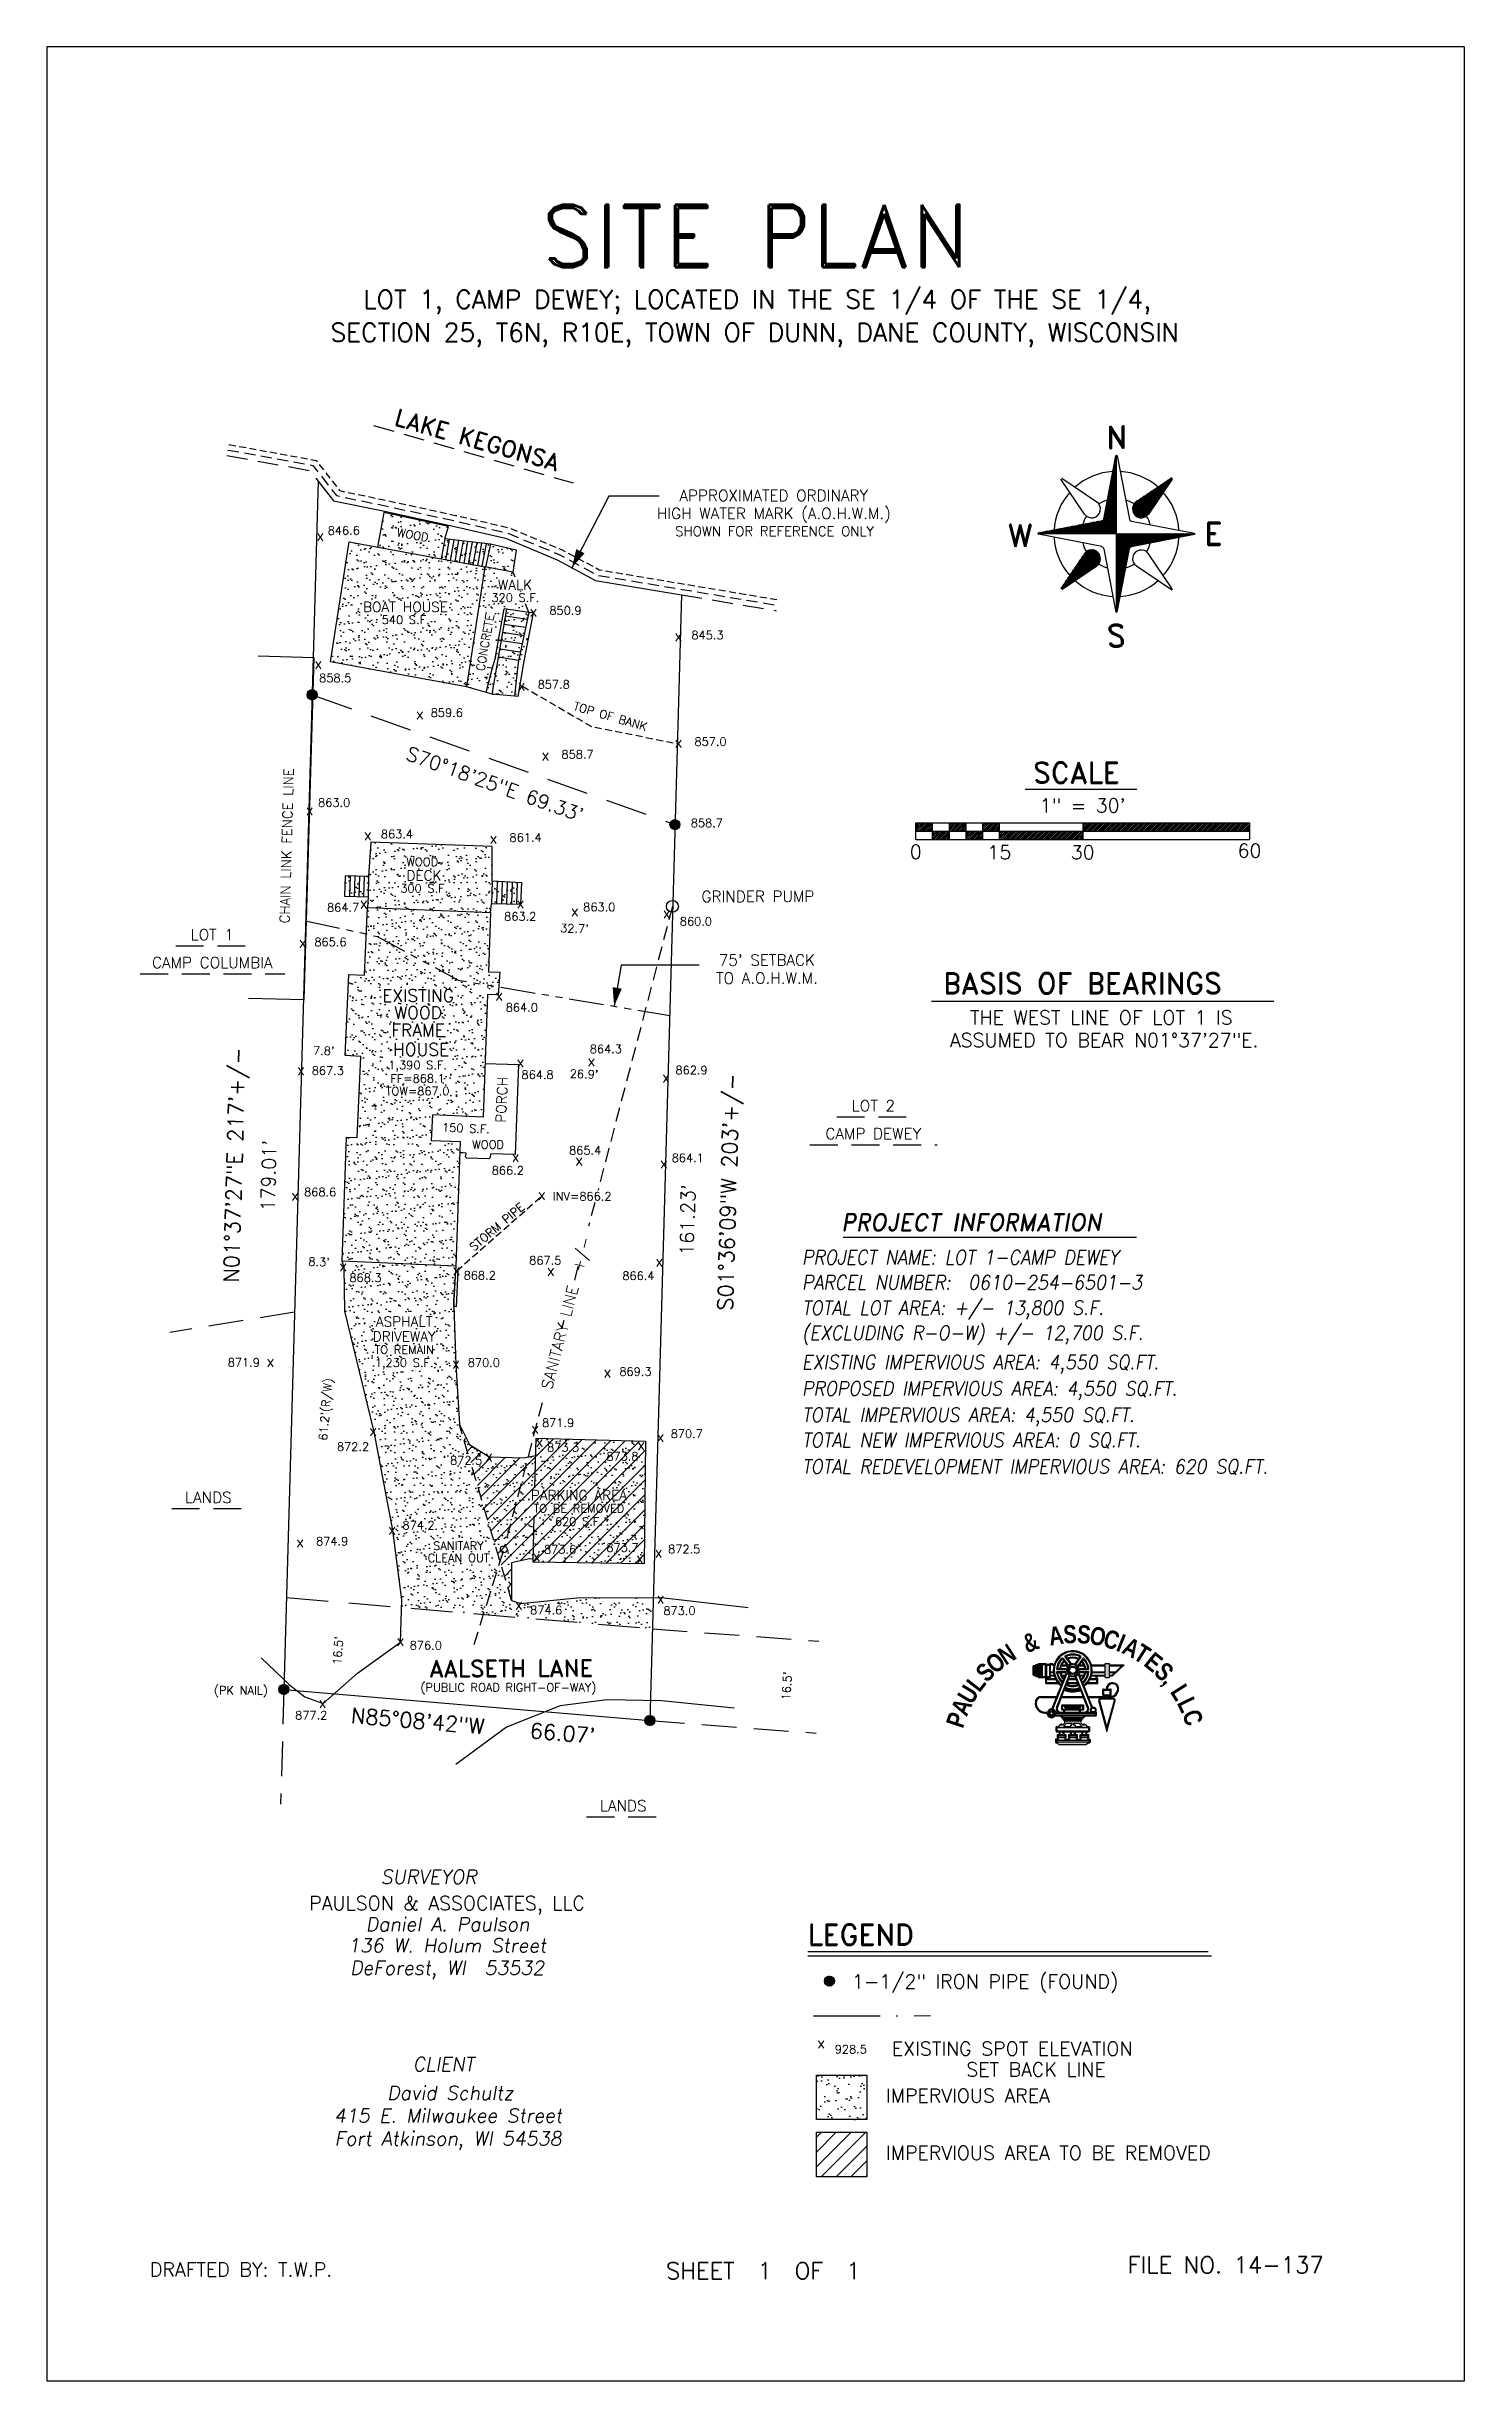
# Model space of a CAD drawing. Extents: x 855789 to 943791, y 436843 to 437263.
# Drawn here: x 855789.3 to 856044.3, y 436843 to 437263 of the extents above; entities that cross this region are included whole.
import ezdxf
from ezdxf.enums import TextEntityAlignment as Align

# ---------------------------------------------------------------- set-up
doc = ezdxf.new("R2010")
doc.units = 0
doc.header["$MEASUREMENT"] = 0
for name, pattern in [('ACAD_ISO10W100', [18, 12, -3, 0, -3]), ('DASHED', [0.75, 0.5, -0.25]), ('DASHED2', [0.375, 0.25, -0.125]), ('PHANTOM2', [1.25, 0.625, -0.125, 0.125, -0.125, 0.125, -0.125])]:
    doc.linetypes.add(name, pattern=pattern)
doc.layers.get('0').update_dxf_attribs({"linetype": 'CONTINUOUS'})
for name, color, linetype in [('AJOINERS', 3, 'DASHED2'), ('ANNOTATION', 6, 'CONTINUOUS'), ('boundry', 6, 'CONTINUOUS'), ('building', 3, 'CONTINUOUS'), ('BUILDINGS', 3, 'CONTINUOUS'), ('EOP', 7, 'CONTINUOUS'), ('Logo', 7, 'CONTINUOUS'), ('os', 2, 'CONTINUOUS'), ('Set backs', 1, 'ACAD_ISO10W100'), ('SHEET', 3, 'CONTINUOUS'), ('SYMBOLS', 3, 'DASHED2'), ('TEXT', 7, 'CONTINUOUS'), ('TITLES', 3, 'CONTINUOUS')]:
    doc.layers.add(name, color=color, linetype=linetype)
doc.styles.add('Arial Bold Narrow', font='arialbd.ttf', dxfattribs={"width": 0.8, "height": 10})
doc.styles.add('ROMAN S', font='romans.shx', dxfattribs={"height": 1.5})
doc.styles.add('ROMAND', font='romand', dxfattribs={"oblique": 10, "height": 8})
doc.styles.add('ROMANS', font='ROMANS.shx', dxfattribs={"height": 2})
doc.linetypes.add('FENCELINE1', pattern='A,0.25,-0.1,[133,ltypeshp.shx,S=0.1,R=0,X=-0.1,Y=0],-0.1,1', length=1.45)
pattern_1 = [(37.5, (0, 0), (-0.0787416976, 2.4085297113), [0, -1.9, 0, -2.125, 0, -2.03125]), (7.5, (0, 0), (2.212220882, 3.527682582), [0, -1.025, 0, -1.7125, 0, -0.65625]), (327.5, (-1.5375, 0), (3.892677327, 0.007073817), [0, -0.625, 0, -2.25, 0, -2.9375]), (317.5, (-1.5375, 0), (3.757658256, 1.097094456), [0, -0.3125, 0, -1.475, 0, -1.6875])]

msp = doc.modelspace()

# ---------------------------------------------------------------- texts
at = {"color": 1, "style": 'ROMAN S'}
for s, p in [('LOT 1', (855819.1, 437102.23, 693.27)), ('CAMP COLUMBIA', (855819.1, 437097.2, 693.27)), ('LOT 2', (855938.01, 437071.45, 693.27)), ('CAMP DEWEY', (855938.01, 437066.43, 693.27)), ('LANDS', (855818.4, 437000.99, 693.27)), ('LANDS', (855893.02, 436945.52, 693.27))]:
    msp.add_text(s, height=2, dxfattribs=at).set_placement(p, align=Align.CENTER)
at = {"layer": 'ANNOTATION', "color": 5, "style": 'ROMAND'}
for s, rotation, p in [('LAKE KEGONSA', 344.1416, (855866.8, 437192.24, 693.27)), ('AALSETH LANE', 0.1881, (855872.89, 436971.24, 693.27))]:
    msp.add_text(s, height=3, rotation=rotation, dxfattribs=at).set_placement(p, align=Align.MIDDLE_CENTER)
at = {"layer": 'ANNOTATION', "color": 2, "style": 'ROMANS'}
for s, height, p in [('APPROXIMATED ORDINARY', 2, (855920.11, 437182.23, 693.27)), ('HIGH WATER MARK (A.O.H.W.M.)', 2, (855920.11, 437179.01, 693.27)), ('WALK', 1.8, (855873.58, 437166.17, 693.27)), ('BOAT HOUSE', 1.8, (855853.85, 437162.19, 693.27)), ('DECK', 1.8, (855857.19, 437113.88, 693.27)), ('DRIVEWAY', 1.8, (855853.62, 437030.95, 693.27)), ('ASPHALT', 1.8, (855853.62, 437033.61, 693.27)), ('PARKING AREA', 1.8, (855885.05, 437002.38, 693.27))]:
    msp.add_text(s, height=height, dxfattribs=at).set_placement(p, align=Align.MIDDLE_CENTER)
at = {"layer": 'ANNOTATION', "color": 1, "style": 'ROMANS'}
for s, height, p in [('846.6', 1.5, (855842.75, 437175.93, 693.27)), ('SHOWN FOR REFERENCE ONLY', 1.75, (855920.26, 437175.81, 693.27)), ('320 S.F.', 1.5, (855873.62, 437163.85, 693.27)), ('850.9', 1.5, (855882.63, 437161.55, 693.27)), ('540 S.F.', 1.5, (855853.89, 437159.87, 693.27)), ('845.3', 1.5, (855908.17, 437157.12, 693.27)), ('858.5', 1.5, (855841.23, 437149.41, 693.27)), ('857.8', 1.5, (855880.52, 437148.24, 693.27)), ('859.6', 1.5, (855861.29, 437143.17, 693.27)), ('858.7', 1.5, (855884.81, 437135.66, 693.27)), ('857.0', 1.5, (855908.73, 437137.96, 693.27)), ('863.0', 1.5, (855841.03, 437126.99, 693.27)), ('858.7', 1.5, (855908.07, 437123.33, 693.27)), ('863.4', 1.5, (855852.33, 437121.32, 693.27)), ('861.4', 1.5, (855875.47, 437120.7, 693.27)), ('WOOD', 1.5, (855856.87, 437116.32, 693.27)), ('300 S.F.', 1.5, (855857.23, 437111.55, 693.27)), ('864.7', 1.5, (855842.64, 437108.12, 693.27)), ('863.2', 1.5, (855874.5, 437106.5, 693.27)), ('863.0', 1.5, (855888.72, 437108.19, 693.27)), ('865.6', 1.5, (855840.36, 437101.91, 693.27)), ('860.0', 1.5, (855906.11, 437105.63, 693.27)), ('864.0', 1.5, (855874.78, 437090.13, 693.27)), ('864.3', 1.5, (855889.9, 437082.67, 693.27)), ('867.3', 1.5, (855839.88, 437078.77, 693.27)), ('864.8', 1.5, (855877.62, 437078.04, 693.27)), ('862.9', 1.5, (855905.31, 437078.86, 693.27)), ('WOOD', 1.5, (855868.72, 437065.47, 693.27)), ('865.4', 1.5, (855886.18, 437064.42, 693.27)), ('866.2', 1.5, (855872.26, 437060.81, 693.27)), ('864.1', 1.5, (855904.63, 437063.07, 693.27)), ('868.6', 1.5, (855838.51, 437056.93, 693.27)), ('INV=866.2', 1.5, (855885.64, 437056.17, 693.27)), ('867.5', 1.5, (855879.01, 437044.63, 693.27)), ('868.3', 1.5, (855846.66, 437041.5, 693.27)), ('868.2', 1.5, (855867.21, 437041.93, 693.27)), ('866.4', 1.5, (855895.75, 437041.86, 693.27)), ('871.9', 1.5, (855824.78, 437026.27, 693.27)), ('TO REMAIN', 1.5, (855853.62, 437028.57, 693.27)), ('1,230 S.F.', 1.5, (855853.62, 437026.22, 693.27)), ('870.0', 1.5, (855867.95, 437026.24, 693.27)), ('869.3', 1.5, (855895.22, 437024.63, 693.27)), ('871.9', 1.5, (855881.31, 437015.41, 693.27)), ('870.7', 1.5, (855904.45, 437013.46, 693.27)), ('872.2', 1.5, (855844.42, 437011.13, 693.27)), ('873.3', 1.5, (855882.21, 437010.97, 693.27)), ('873.8', 1.5, (855892.88, 437009.38, 693.27)), ('872.5', 1.5, (855864.76, 437008.65, 693.27)), ('874.2', 1.5, (855856.22, 436996.99, 693.27)), ('TO BE REMOVED', 1.5, (855885.05, 437000, 693.27)), ('620 S.F.', 1.5, (855885.05, 436997.65, 693.27)), ('874.9', 1.5, (855840.66, 436994.11, 693.27)), ('SANITARY', 1.5, (855863.38, 436993.29, 693.27)), ('873.6', 1.5, (855881.67, 436992.63, 693.27)), ('873.7', 1.5, (855892.89, 436992.97, 693.27)), ('872.5', 1.5, (855904, 436992.69, 693.27)), ('CLEAN OUT', 1.5, (855863.41, 436991.1, 693.27)), ('874.6', 1.5, (855879.17, 436981.72, 693.27)), ('873.0', 1.5, (855903.13, 436981.61, 693.27)), ('876.0', 1.5, (855857.5, 436975.39, 693.27)), ('(PK NAIL)', 1.5, (855824.25, 436967.29, 693.27)), ('(PUBLIC ROAD RIGHT-OF-WAY)', 1.5, (855872.37, 436967.81, 693.27)), ('877.2', 1.5, (855836.91, 436962.81, 693.27)), ('928.5', 1.5, (855933.96, 436902.72, 693.27))]:
    msp.add_text(s, height=height, dxfattribs=at).set_placement(p, align=Align.MIDDLE_CENTER)
for s, height, rotation, p in [('WOOD', 1.5, 349.9861, (855855.17, 437175.14, 693.27)), ('CONCRETE', 1.5, 79.9861, (855868.18, 437155.78, 693.27)), ('TOP OF BANK', 1.5, 343.679, (855890.72, 437142.51, 693.27)), ('CHAIN LINK FENCE LINE', 1.75, 88.4667, (855832.48, 437119.21, 693.27)), ('1,390 S.F.', 1.5, 0.0907, (855856.04, 437079.78, 693.27)), ('FF=868.1', 1.5, 0.0907, (855856.04, 437077.35, 693.27)), ('TOW=867.0', 1.5, 0.0907, (855856.04, 437075.08, 693.27)), ('150 S.F.', 1.5, 357.5989, (855864.74, 437068.4, 693.27)), ('STORM PIPE', 1.5, 40.0486, (855870.31, 437050.68, 693.27)), ("16.5'", 1.5, 85.777, (855841.72, 436974.44, 693.27)), ("16.5'", 1.5, 85.777, (855922.45, 436968.06, 693.27))]:
    msp.add_text(s, height=height, rotation=rotation, dxfattribs=at).set_placement(p, align=Align.MIDDLE_CENTER)
at = {"layer": 'ANNOTATION', "color": 3, "style": 'ROMANS'}
for s, rotation, p in [('S70%%d18\'25"E 69.33\'', 340.3069, (855869.95, 437130.3)), ("179.01'", 88.3975, (855829.23, 437059.88)), ("161.23'", 88.3975, (855904.59, 437051.92))]:
    msp.add_text(s, height=2.5, rotation=rotation, dxfattribs=at).set_placement(p, align=Align.MIDDLE_CENTER)
at = {"layer": 'ANNOTATION', "color": 2, "style": 'ROMANS'}
for s, height, rotation, p in [('GRINDER PUMP', 2, 0.0907, (855917.26, 437110.11, 693.27)), ("75' SETBACK", 2, 0.0907, (855918.88, 437098.66, 693.27)), ('TO A.O.H.W.M.', 2, 0.0907, (855918.88, 437095.42, 693.27)), ('PORCH', 1.8, 87.5989, (855871.17, 437073.51, 693.27)), ('SANITARY LINE  +/-', 2, 75.3945, (855882.77, 437035.18, 693.27))]:
    msp.add_text(s, height=height, rotation=rotation, dxfattribs=at).set_placement(p, align=Align.MIDDLE_CENTER)
at = {"layer": 'ANNOTATION', "color": 4, "style": 'ROMANS'}
for s, rotation, p in [('N01%%d37\'27"E 217\'+/-', 88.376, (855823.08, 437061.79)), ('S01%%d36\'09"W 203\'+/-', 88.3975, (855911.95, 437056.94)), ('N85%%d08\'42"W   66.07\'', 355.1451, (855866.04, 436960.94))]:
    msp.add_text(s, height=2.75, rotation=rotation, dxfattribs=at).set_placement(p, align=Align.MIDDLE_CENTER)
at = {"layer": 'building', "color": 1, "style": 'ROMANS'}
for s, rotation, p in [("32.7'", 358.376, (855881.67, 437103.67)), ("26.9'", 358.376, (855883.39, 437077.48)), ("61.2'(R/W)", 85.1451, (855839.74, 437012.16))]:
    msp.add_text(s, height=1.5, rotation=rotation, dxfattribs=at).set_placement(p)
at = {"layer": 'building', "color": 1, "char_height": 1.5, "attachment_point": 5, "rotation": 358.376, "style": 'ROMANS'}
for s, insert in [("\\A1;7.8'", (855839.15, 437082.35)), ("\\A1;8.3'", (855838.31, 437044.36))]:
    msp.add_mtext(s, dxfattribs=dict(at, insert=insert))
at = {"layer": 'BUILDINGS', "color": 6, "style": 'ROMAND'}
msp.add_text('SITE PLAN', height=11.25, dxfattribs=at).set_placement((855916.82, 437223.29, 693.27), align=Align.CENTER)
at = {"layer": 'os', "color": 3, "style": 'ROMANS'}
for s, p in [('EXISTING', (855856.13, 437091.14)), ('WOOD', (855856.13, 437088.07)), ('FRAME', (855856.13, 437084.93)), (' HOUSE', (855855.9, 437081.45))]:
    msp.add_text(s, height=2.25, dxfattribs=at).set_placement(p, align=Align.CENTER)
at = {"layer": 'SHEET', "color": 4, "linetype": 'Continuous', "style": 'ROMAND'}
msp.add_text('SCALE', height=3.75, rotation=0.0217, dxfattribs=at).set_placement((855966.74, 437134.23, 693.27), align=Align.TOP_LEFT)
at = {"layer": 'SHEET', "color": 4, "style": 'ROMAND', "oblique": 10}
msp.add_text('PROJECT INFORMATION', height=3.06, dxfattribs=at).set_placement((855932.24, 437049.95))
at = {"layer": 'TEXT', "color": 3, "style": 'ROMANS', "oblique": 10, "width": 0.9}
for s, p in [('PROJECT NAME: LOT 1-CAMP DEWEY', (855925.18, 437043.15)), ('PARCEL NUMBER:  0610-254-6501-3', (855925.18, 437038.63)), ('TOTAL LOT AREA: +/- 13,800 S.F.', (855925.18, 437034.06)), ('(EXCLUDING R-O-W) +/- 12,700 S.F.', (855925.18, 437029.55)), ('EXISTING IMPERVIOUS AREA: 4,550 SQ.FT.', (855925.18, 437024.29)), ('PROPOSED IMPERVIOUS AREA: 4,550 SQ.FT.', (855925.18, 437019.53)), ('TOTAL IMPERVIOUS AREA: 4,550 SQ.FT.', (855925.18, 437014.8)), ('TOTAL NEW IMPERVIOUS AREA: 0 SQ.FT.', (855925.18, 437010.27)), ('TOTAL REDEVELOPMENT IMPERVIOUS AREA: 620 SQ.FT.', (855925.18, 437005.51))]:
    msp.add_text(s, height=2.55, dxfattribs=at).set_placement(p, align=Align.BOTTOM_LEFT)
at = {"layer": 'TITLES', "color": 4}
for s, height, style, p in [('LOT 1, CAMP DEWEY; LOCATED IN THE SE 1/4 OF THE SE 1/4,', 3.3, 'ROMANS', (855917.12, 437217.53, 643.27)), ('SECTION 25, T6N, R10E, TOWN OF DUNN, DANE COUNTY, WISCONSIN', 3.3, 'ROMANS', (855916.66, 437211.58, 643.27)), ('N', 4.05, 'ROMAND', (855981.82, 437192.71, 693.27)), ('W', 4.05, 'ROMAND', (855964.45, 437175.01, 693.27)), ('E', 4.05, 'ROMAND', (855999.23, 437175.35, 693.27)), ('S', 4.05, 'ROMAND', (855981.7, 437157.03, 693.27))]:
    msp.add_text(s, height=height, dxfattribs=dict(at, style=style)).set_placement(p, align=Align.MIDDLE_CENTER)
at = {"layer": 'TITLES', "style": 'ROMANS'}
for s, height, p in [('x', 2, (855837.82, 437173.45, 643.27)), ('x', 2, (855876.14, 437159.88, 643.27)), ('x', 2, (855902.26, 437155.45, 643.27)), ('x', 2, (855837.45, 437150.45, 643.27)), ('x', 2, (855874.03, 437146.57, 643.27)), ('x', 2, (855855.73, 437141.38, 643.27)), ('x', 2, (855878.32, 437133.99, 643.27)), ('x', 2, (855902.23, 437136.28, 643.27)), ('x', 2, (855835.9, 437124.13, 643.27)), ('x', 2, (855901.57, 437121.66, 643.27)), ('x', 2, (855846.37, 437119.65, 643.27)), ('x', 2, (855868.97, 437119.03, 643.27)), ('x', 2, (855845.65, 437107.36, 643.27)), ('x', 2, (855873.8, 437107.39, 643.27)), ('x', 2, (855883.59, 437105.96, 643.27)), ('x', 2, (855900.11, 437105.6, 643.27)), ('x', 2, (855834.66, 437100.3, 643.27)), ('x', 2, (855870, 437090.79, 643.27)), ('x', 2, (855834.33, 437077.38, 643.27)), ('x', 2, (855873.82, 437078.78, 643.27)), ('x', 2, (855886.58, 437078.96, 643.27)), ('x', 2, (855899.99, 437076.06, 643.27)), ('x', 2, (855872.95, 437061.77, 643.27)), ('x', 2, (855884.38, 437061.13, 643.27)), ('x', 2, (855899.59, 437060.61, 643.27)), ('x', 2, (855833.29, 437054.78, 643.27)), ('x', 2, (855877.64, 437054.92, 643.27)), ('x', 2, (855841.91, 437042.09, 643.27)), ('x', 2, (855898.8, 437042.94, 643.27)), ('x', 2, (855862.3, 437041.39, 643.27)), ('x', 2, (855879.29, 437041.28, 643.27)), ('x', 2, (855828.86, 437024.9, 643.27)), ('x', 2, (855862.22, 437024.6, 643.27)), ('x', 2, (855889.48, 437022.99, 643.27)), ('x', 2, (855847.33, 437012.45, 643.27)), ('x', 2, (855876.46, 437012.87, 643.27)), ('x', 2, (855877.25, 437010.48, 643.27)), ('x', 2, (855895.52, 437009.91, 643.27)), ('x', 2, (855899.01, 437011.36, 643.27)), ('x', 2, (855868.15, 437007.87, 643.27)), ('x', 2, (855834.17, 436992.43, 643.27)), ('x', 2, (855850.75, 436994.7, 643.27)), ('x', 2, (855876.69, 436989.92, 643.27)), ('x', 2, (855895.31, 436989.53, 643.27)), ('x', 2, (855898.67, 436990.59, 643.27)), ('x', 2, (855873.53, 436981.19, 643.27)), ('x', 2, (855899.04, 436982.3, 643.27)), ('x', 2, (855852.23, 436974.66, 643.27)), ('x', 2, (855838.23, 436963.55, 643.27)), ('1-1/2" IRON PIPE (FOUND)', 2.5, (855934.18, 436912.92, 643.27)), ('x', 2, (855927.89, 436902.32, 643.27)), ('EXISTING SPOT ELEVATION', 2.5, (855941.35, 436900.82, 643.27)), ('SET BACK LINE', 2.5, (855954.74, 436897.08, 643.27)), ('IMPERVIOUS AREA', 2.5, (855940.28, 436892.37, 643.27)), ('IMPERVIOUS AREA TO BE REMOVED', 2.5, (855940.28, 436882.08, 643.27)), ('DRAFTED BY: T.W.P.', 2.5, (855807.89, 436861.08, 626.6)), ('FILE NO. 14-137', 3, (855983.79, 436861.52, 643.27))]:
    msp.add_text(s, height=height, dxfattribs=at).set_placement(p, align=Align.BOTTOM_LEFT)
for s, p in [('1" = 30\'', (855975.66, 437126.45, 693.27)), ('0', (855945.65, 437118.14, 693.27)), ('15', (855960.68, 437118.04, 693.27)), ('30', (855975.68, 437118.04, 693.27)), ('60', (856005.68, 437118.34, 693.27))]:
    msp.add_text(s, height=2.5, dxfattribs=at).set_placement(p, align=Align.MIDDLE_CENTER)
at = {"layer": 'TITLES', "color": 4, "style": 'ROMAND'}
for s, p in [('BASIS OF BEARINGS', (855950.57, 437092.59, 693.27)), ('LEGEND', (855926.17, 436921.45, 693.27))]:
    msp.add_text(s, height=3.75, dxfattribs=at).set_placement(p)
at = {"layer": 'TITLES', "style": 'ROMANS'}
for s, height, p in [('THE WEST LINE OF LOT 1 IS', 2.5, (855979.02, 437087.06, 643.27)), ('ASSUMED TO BEAR N01%%d37\'27"E.', 2.5, (855979.54, 437082.99, 643.27)), ('PAULSON & ASSOCIATES, LLC', 2.5, (855861.35, 436927.73, 693.27)), ('SHEET  1  OF  1', 3, (855918.21, 436861.36, 693.27))]:
    msp.add_text(s, height=height, dxfattribs=at).set_placement(p, align=Align.CENTER)
at = {"layer": 'TITLES', "color": 4, "style": 'ROMANS', "oblique": 10}
for s, p in [('    SURVEYOR', (855841.97, 436934.98, 693.27)), ('CLIENT', (855855.16, 436901.29, 693.27))]:
    msp.add_text(s, height=2.5, dxfattribs=at).set_placement(p, align=Align.TOP_LEFT)
at = {"layer": 'TITLES', "color": 2, "style": 'ROMANS', "oblique": 10}
for s, p in [('Daniel A. Paulson', (855861.43, 436923.94, 693.27)), ('136 W. Holum Street', (855861.35, 436920.15, 693.27)), ('DeForest, WI  53532', (855861.35, 436916.1, 693.27)), ('David Schultz', (855861.92, 436893.6, 693.27)), ('415 E. Milwaukee Street', (855861.52, 436889.52, 693.27)), ('Fort Atkinson, WI 54538', (855861.52, 436885.4, 693.27))]:
    msp.add_text(s, height=2.5, dxfattribs=at).set_placement(p, align=Align.CENTER)

# ---------------------------------------------------------------- blocks, each defined once
blk = doc.blocks.new('*X2')
at = {"color": 0}
for p, q in [((4792.35, 13162.2, 100), (4794.27, 13164.12, 100)), ((4792.35, 13162.37, 100), (4794.1, 13164.12, 100)), ((4792.37, 13162.57, 100), (4793.91, 13164.11, 100)), ((4792.37, 13162.04, 100), (4794.43, 13164.1, 100)), ((4792.4, 13161.9, 100), (4794.58, 13164.07, 100)), ((4792.41, 13162.79, 100), (4793.69, 13164.06, 100)), ((4792.44, 13161.76, 100), (4794.72, 13164.03, 100)), ((4792.49, 13161.63, 100), (4794.84, 13163.98, 100)), ((4792.51, 13163.06, 100), (4793.41, 13163.96, 100)), ((4792.55, 13161.51, 100), (4794.97, 13163.93, 100)), ((4792.61, 13161.39, 100), (4795.08, 13163.87, 100)), ((4792.68, 13161.29, 100), (4795.19, 13163.8, 100)), ((4792.75, 13161.19, 100), (4795.29, 13163.72, 100)), ((4792.84, 13161.09, 100), (4795.38, 13163.64, 100)), ((4792.93, 13161, 100), (4795.47, 13163.55, 100)), ((4793.02, 13160.92, 100), (4795.55, 13163.45, 100)), ((4793.12, 13160.85, 100), (4795.63, 13163.35, 100)), ((4793.23, 13160.78, 100), (4795.7, 13163.24, 100)), ((4793.34, 13160.71, 100), (4795.76, 13163.13, 100)), ((4793.46, 13160.66, 100), (4795.81, 13163.01, 100)), ((4793.59, 13160.61, 100), (4795.86, 13162.88, 100)), ((4793.73, 13160.57, 100), (4795.9, 13162.74, 100)), ((4793.88, 13160.54, 100), (4795.93, 13162.59, 100)), ((4794.04, 13160.53, 100), (4795.95, 13162.43, 100)), ((4794.21, 13160.52, 100), (4795.95, 13162.26, 100)), ((4794.41, 13160.54, 100), (4795.93, 13162.07, 100)), ((4794.63, 13160.59, 100), (4795.89, 13161.84, 100)), ((4794.91, 13160.69, 100), (4795.78, 13161.56, 100))]:
    blk.add_line(p, q, dxfattribs=at)
blk = doc.blocks.new('*X3')
at = {"color": 0}
for p, q in [((-3595.8, 20419.3), (-3593.3, 20421.8)), ((-3595.6, 20420.4), (-3593.3, 20422.7)), ((-3595.4, 20421.5), (-3593.3, 20423.5)), ((-3595.2, 20422.6), (-3593.3, 20424.4)), ((-3595, 20423.7), (-3593.3, 20425.3)), ((-3594.8, 20424.8), (-3593.3, 20426.2)), ((-3594.6, 20425.9), (-3593.3, 20427.1)), ((-3594.3, 20427), (-3593.3, 20428)), ((-3594.1, 20428), (-3593.3, 20428.9)), ((-3593.9, 20429.1), (-3593.3, 20429.7)), ((-3600.3, 20396.3), (-3593.3, 20403.2)), ((-3600, 20397.4), (-3593.3, 20404.1)), ((-3599.8, 20398.5), (-3593.3, 20405)), ((-3599.6, 20399.6), (-3593.3, 20405.9)), ((-3599.4, 20400.7), (-3593.3, 20406.8)), ((-3599.2, 20401.8), (-3593.3, 20407.6)), ((-3599, 20402.9), (-3593.3, 20408.5)), ((-3598.8, 20404), (-3593.3, 20409.4)), ((-3598.6, 20405.1), (-3593.3, 20410.3)), ((-3598.4, 20406.1), (-3593.3, 20411.2)), ((-3598.1, 20407.2), (-3593.3, 20412.1)), ((-3597.9, 20408.3), (-3593.3, 20412.9)), ((-3597.7, 20409.4), (-3593.3, 20413.8)), ((-3597.5, 20410.5), (-3593.3, 20414.7)), ((-3597.3, 20411.6), (-3593.3, 20415.6)), ((-3597.1, 20412.7), (-3593.3, 20416.5)), ((-3596.9, 20413.8), (-3593.3, 20417.4)), ((-3596.7, 20414.9), (-3593.3, 20418.2)), ((-3596.5, 20416), (-3593.3, 20419.1)), ((-3596.2, 20417.1), (-3593.3, 20420)), ((-3596, 20418.2), (-3593.3, 20420.9)), ((-3580.1, 20384.6), (-3560.3, 20404.5)), ((-3579.8, 20384), (-3557.5, 20406.3)), ((-3579.5, 20383.4), (-3554.8, 20408.2)), ((-3579.2, 20382.9), (-3552.1, 20410)), ((-3578.8, 20382.4), (-3549.4, 20411.8)), ((-3578.3, 20382), (-3548.8, 20411.5)), ((-3577.9, 20381.6), (-3549.7, 20409.7)), ((-3577.4, 20381.2), (-3551.6, 20407)), ((-3576.8, 20380.9), (-3553.4, 20404.2)), ((-3614.3, 20367.2), (-3593.3, 20388.2)), ((-3613.4, 20367.2), (-3593.3, 20387.3)), ((-3612.5, 20367.2), (-3593.3, 20386.4)), ((-3611.6, 20367.2), (-3593.3, 20385.5)), ((-3610.8, 20367.2), (-3593.3, 20384.7)), ((-3603.7, 20378.7), (-3593.3, 20389.1)), ((-3603.4, 20379.9), (-3593.3, 20390)), ((-3603.2, 20381), (-3593.3, 20390.8)), ((-3603, 20382.1), (-3593.3, 20391.7)), ((-3602.8, 20383.2), (-3593.3, 20392.6)), ((-3602.6, 20384.2), (-3593.3, 20393.5)), ((-3602.4, 20385.3), (-3593.3, 20394.4)), ((-3602.2, 20386.4), (-3593.3, 20395.3)), ((-3601.9, 20387.5), (-3593.3, 20396.1)), ((-3601.7, 20388.6), (-3593.3, 20397)), ((-3601.5, 20389.7), (-3593.3, 20397.9)), ((-3601.3, 20390.8), (-3593.3, 20398.8)), ((-3601.1, 20391.9), (-3593.3, 20399.7)), ((-3600.9, 20393), (-3593.3, 20400.6)), ((-3600.7, 20394.1), (-3593.3, 20401.5)), ((-3600.5, 20395.2), (-3593.3, 20402.3)), ((-3580.5, 20386.9), (-3568.5, 20398.9)), ((-3580.5, 20387.8), (-3571.2, 20397.1)), ((-3580.4, 20386.1), (-3565.7, 20400.8)), ((-3580.3, 20385.3), (-3563, 20402.6)), ((-3580.3, 20388.9), (-3573.9, 20395.2)), ((-3579.7, 20390.3), (-3576.7, 20393.4)), ((-3576.2, 20380.6), (-3555.3, 20401.5)), ((-3575.6, 20380.3), (-3557.1, 20398.8)), ((-3574.8, 20380.2), (-3559, 20396)), ((-3574.1, 20380.1), (-3560.8, 20393.3)), ((-3573.2, 20380), (-3562.7, 20390.5)), ((-3572.2, 20380.2), (-3564.5, 20387.8)), ((-3570.9, 20380.5), (-3566.4, 20385.1)), ((-3655.8, 20367.2), (-3655.2, 20367.8)), ((-3655, 20367.2), (-3654.2, 20368)), ((-3654.1, 20367.2), (-3653.1, 20368.2)), ((-3653.2, 20367.2), (-3652, 20368.5)), ((-3652.3, 20367.2), (-3650.9, 20368.7)), ((-3651.4, 20367.2), (-3649.8, 20368.9)), ((-3650.5, 20367.2), (-3648.7, 20369.1)), ((-3649.7, 20367.2), (-3647.6, 20369.3)), ((-3648.8, 20367.2), (-3646.5, 20369.5)), ((-3647.9, 20367.2), (-3645.4, 20369.7)), ((-3647, 20367.2), (-3644.3, 20369.9)), ((-3646.1, 20367.2), (-3643.2, 20370.1)), ((-3645.2, 20367.2), (-3642.1, 20370.4)), ((-3644.4, 20367.2), (-3641, 20370.6)), ((-3643.5, 20367.2), (-3639.9, 20370.8)), ((-3642.6, 20367.2), (-3638.8, 20371)), ((-3641.7, 20367.2), (-3637.7, 20371.2)), ((-3640.8, 20367.2), (-3636.6, 20371.4)), ((-3639.9, 20367.2), (-3635.5, 20371.6)), ((-3639, 20367.2), (-3634.4, 20371.8)), ((-3638.2, 20367.2), (-3633.3, 20372)), ((-3637.3, 20367.2), (-3632.3, 20372.3)), ((-3636.4, 20367.2), (-3631.2, 20372.5)), ((-3635.5, 20367.2), (-3630.1, 20372.7)), ((-3634.6, 20367.2), (-3629, 20372.9)), ((-3633.7, 20367.2), (-3627.9, 20373.1)), ((-3632.9, 20367.2), (-3626.8, 20373.3)), ((-3632, 20367.2), (-3625.7, 20373.5)), ((-3631.1, 20367.2), (-3624.6, 20373.7)), ((-3630.2, 20367.2), (-3623.5, 20373.9)), ((-3629.3, 20367.2), (-3622.4, 20374.2)), ((-3628.4, 20367.2), (-3621.3, 20374.4)), ((-3627.6, 20367.2), (-3620.2, 20374.6)), ((-3626.7, 20367.2), (-3619.1, 20374.8)), ((-3625.8, 20367.2), (-3618, 20375)), ((-3624.9, 20367.2), (-3616.9, 20375.2)), ((-3624, 20367.2), (-3615.8, 20375.4)), ((-3623.1, 20367.2), (-3614.7, 20375.6)), ((-3622.3, 20367.2), (-3613.6, 20375.8)), ((-3621.4, 20367.2), (-3612.5, 20376.1)), ((-3620.5, 20367.2), (-3611.4, 20376.3)), ((-3619.6, 20367.2), (-3610.4, 20376.5)), ((-3618.7, 20367.2), (-3609.3, 20376.7)), ((-3617.8, 20367.2), (-3608.2, 20376.9)), ((-3617, 20367.2), (-3607.1, 20377.1)), ((-3616.1, 20367.2), (-3606, 20377.3)), ((-3615.2, 20367.2), (-3604.8, 20377.6)), ((-3609.9, 20367.2), (-3593.3, 20383.8)), ((-3609, 20367.2), (-3593.3, 20382.9)), ((-3608.1, 20367.2), (-3593.3, 20382)), ((-3607.2, 20367.2), (-3593.3, 20381.1)), ((-3606.3, 20367.2), (-3593.3, 20380.2)), ((-3605.5, 20367.2), (-3593.3, 20379.4)), ((-3604.6, 20367.2), (-3593.3, 20378.5)), ((-3603.7, 20367.2), (-3593.3, 20377.6)), ((-3602.8, 20367.2), (-3593.3, 20376.7)), ((-3601.9, 20367.2), (-3593.3, 20375.8)), ((-3601, 20367.2), (-3593.3, 20374.9)), ((-3600.2, 20367.2), (-3593.3, 20374.1)), ((-3599.3, 20367.2), (-3593.3, 20373.2)), ((-3598.4, 20367.2), (-3593.3, 20372.3)), ((-3597.5, 20367.2), (-3593.3, 20371.4)), ((-3596.6, 20367.2), (-3593.3, 20370.5)), ((-3595.7, 20367.2), (-3593.3, 20369.6)), ((-3594.9, 20367.2), (-3593.3, 20368.7)), ((-3594, 20367.2), (-3593.3, 20367.9)), ((-3593.3, 20367), (-3593.1, 20367.2)), ((-3593.3, 20366.1), (-3592.2, 20367.2)), ((-3593.3, 20365.2), (-3591.3, 20367.2)), ((-3593.3, 20364.3), (-3590.4, 20367.2)), ((-3593.3, 20363.4), (-3589.5, 20367.2)), ((-3593.3, 20362.6), (-3588.7, 20367.2)), ((-3593.3, 20361.7), (-3587.8, 20367.2)), ((-3593.3, 20360.8), (-3586.9, 20367.2)), ((-3593.3, 20359.9), (-3586, 20367.2)), ((-3593.3, 20359), (-3585.1, 20367.2)), ((-3593.3, 20358.1), (-3584.2, 20367.2)), ((-3593.3, 20357.3), (-3583.4, 20367.2)), ((-3593.3, 20356.4), (-3582.5, 20367.2)), ((-3593.3, 20355.5), (-3581.6, 20367.2)), ((-3593.3, 20354.6), (-3580.7, 20367.2)), ((-3593.3, 20353.7), (-3579.8, 20367.2)), ((-3593.3, 20352.8), (-3578.9, 20367.2)), ((-3593.3, 20352), (-3578.1, 20367.2)), ((-3593.3, 20351.1), (-3577.2, 20367.2)), ((-3593.3, 20350.2), (-3576.3, 20367.2)), ((-3593.3, 20349.3), (-3575.4, 20367.2)), ((-3593.3, 20348.4), (-3574.5, 20367.2)), ((-3593.3, 20347.5), (-3573.6, 20367.2)), ((-3593.3, 20346.7), (-3572.8, 20367.2)), ((-3593.3, 20345.8), (-3571.9, 20367.2)), ((-3581.2, 20357), (-3571, 20367.2)), ((-3580.1, 20357.3), (-3570.1, 20367.2)), ((-3579, 20357.5), (-3569.2, 20367.2)), ((-3577.9, 20357.7), (-3568.3, 20367.2)), ((-3576.8, 20357.9), (-3567.5, 20367.2)), ((-3575.7, 20358.1), (-3566.6, 20367.2)), ((-3574.6, 20358.3), (-3565.7, 20367.2)), ((-3573.5, 20358.5), (-3564.8, 20367.2)), ((-3572.4, 20358.7), (-3563.9, 20367.2)), ((-3571.3, 20358.9), (-3563, 20367.2)), ((-3570.2, 20359.2), (-3562.1, 20367.2)), ((-3569.1, 20359.4), (-3561.3, 20367.2)), ((-3568, 20359.6), (-3560.4, 20367.2)), ((-3566.9, 20359.8), (-3559.5, 20367.2)), ((-3565.8, 20360), (-3558.6, 20367.2)), ((-3564.8, 20360.2), (-3557.7, 20367.2)), ((-3563.7, 20360.4), (-3556.8, 20367.2)), ((-3562.6, 20360.6), (-3556, 20367.2)), ((-3561.5, 20360.8), (-3555.1, 20367.2)), ((-3560.4, 20361.1), (-3554.2, 20367.2)), ((-3559.3, 20361.3), (-3553.3, 20367.2)), ((-3558.2, 20361.5), (-3552.4, 20367.2)), ((-3557.1, 20361.7), (-3551.5, 20367.2)), ((-3556, 20361.9), (-3550.7, 20367.2)), ((-3554.9, 20362.1), (-3549.8, 20367.2)), ((-3553.8, 20362.3), (-3548.9, 20367.2)), ((-3552.7, 20362.5), (-3548, 20367.2)), ((-3551.6, 20362.7), (-3547.1, 20367.2)), ((-3550.5, 20363), (-3546.2, 20367.2)), ((-3549.4, 20363.2), (-3545.4, 20367.2)), ((-3548.3, 20363.4), (-3544.5, 20367.2)), ((-3547.2, 20363.6), (-3543.6, 20367.2)), ((-3546.1, 20363.8), (-3542.7, 20367.2)), ((-3545, 20364), (-3541.8, 20367.2)), ((-3543.9, 20364.2), (-3540.9, 20367.2)), ((-3542.9, 20364.4), (-3540.1, 20367.2)), ((-3541.8, 20364.6), (-3539.2, 20367.2)), ((-3540.7, 20364.9), (-3538.3, 20367.2)), ((-3539.6, 20365.1), (-3537.4, 20367.2)), ((-3538.5, 20365.3), (-3536.5, 20367.2)), ((-3537.4, 20365.5), (-3535.6, 20367.2)), ((-3536.3, 20365.7), (-3534.7, 20367.2)), ((-3535.2, 20365.9), (-3533.9, 20367.2)), ((-3534.1, 20366.1), (-3533, 20367.2)), ((-3533, 20366.3), (-3532.1, 20367.2)), ((-3531.9, 20366.5), (-3531.2, 20367.2)), ((-3530.8, 20366.8), (-3530.5, 20367.1)), ((-3637.9, 20323.3), (-3608.5, 20352.7)), ((-3637.6, 20322.7), (-3608.1, 20352.2)), ((-3636.1, 20326), (-3609, 20353.1)), ((-3635.8, 20323.6), (-3607.7, 20351.8)), ((-3634.3, 20328.7), (-3609.5, 20353.4)), ((-3633.1, 20325.5), (-3607.3, 20351.3)), ((-3632.4, 20331.4), (-3610.1, 20353.7)), ((-3630.6, 20334.2), (-3610.7, 20354)), ((-3630.3, 20327.3), (-3607, 20350.7)), ((-3628.7, 20336.9), (-3611.4, 20354.2)), ((-3627.6, 20329.2), (-3606.7, 20350.1)), ((-3626.9, 20339.6), (-3612.2, 20354.3)), ((-3625, 20342.4), (-3613, 20354.4)), ((-3624.9, 20331), (-3606.4, 20349.4)), ((-3623.2, 20345.1), (-3613.9, 20354.4)), ((-3622.1, 20332.9), (-3606.3, 20348.7)), ((-3621.3, 20347.8), (-3615, 20354.2)), ((-3619.5, 20350.6), (-3616.5, 20353.6)), ((-3619.4, 20334.7), (-3606.2, 20348)), ((-3616.7, 20336.6), (-3606.2, 20347.1)), ((-3593.3, 20344.9), (-3583.1, 20355.1)), ((-3593.3, 20344), (-3583.4, 20354)), ((-3593.3, 20343.1), (-3583.6, 20352.9)), ((-3593.3, 20342.2), (-3583.8, 20351.8)), ((-3593.3, 20341.3), (-3584, 20350.7)), ((-3593.3, 20340.5), (-3584.2, 20349.6)), ((-3593.3, 20339.6), (-3584.4, 20348.5)), ((-3593.3, 20338.7), (-3584.6, 20347.4)), ((-3613.9, 20338.4), (-3606.3, 20346.1)), ((-3611.2, 20340.3), (-3606.6, 20344.8)), ((-3593.3, 20337.8), (-3584.8, 20346.3)), ((-3593.3, 20336.9), (-3585, 20345.2)), ((-3593.3, 20336), (-3585.3, 20344.1)), ((-3593.3, 20335.2), (-3585.5, 20343)), ((-3593.3, 20334.3), (-3585.7, 20341.9)), ((-3593.3, 20333.4), (-3585.9, 20340.8)), ((-3593.3, 20332.5), (-3586.1, 20339.7)), ((-3593.3, 20331.6), (-3586.3, 20338.6)), ((-3593.3, 20330.7), (-3586.5, 20337.6)), ((-3593.3, 20329.9), (-3586.7, 20336.5)), ((-3593.3, 20329), (-3586.9, 20335.4)), ((-3593.3, 20328.1), (-3587.2, 20334.3)), ((-3593.3, 20327.2), (-3587.4, 20333.2)), ((-3593.3, 20326.3), (-3587.6, 20332.1)), ((-3593.3, 20325.4), (-3587.8, 20331)), ((-3593.3, 20324.6), (-3588, 20329.9)), ((-3593.3, 20323.7), (-3588.2, 20328.8)), ((-3593.3, 20322.8), (-3588.4, 20327.7)), ((-3593.3, 20321.9), (-3588.6, 20326.6)), ((-3593.3, 20321), (-3588.8, 20325.5)), ((-3593.3, 20320.1), (-3589.1, 20324.4)), ((-3593.3, 20319.3), (-3589.3, 20323.3)), ((-3593.3, 20318.4), (-3589.5, 20322.2)), ((-3593.3, 20317.5), (-3589.7, 20321.1)), ((-3593.3, 20316.6), (-3589.9, 20320)), ((-3593.3, 20315.7), (-3590.1, 20318.9)), ((-3593.3, 20314.8), (-3590.3, 20317.8)), ((-3593.3, 20313.9), (-3590.5, 20316.7)), ((-3593.3, 20313.1), (-3590.7, 20315.7)), ((-3593.3, 20312.2), (-3591, 20314.6)), ((-3593.3, 20311.3), (-3591.2, 20313.5)), ((-3593.3, 20310.4), (-3591.4, 20312.4)), ((-3593.3, 20309.5), (-3591.6, 20311.3)), ((-3593.3, 20308.6), (-3591.8, 20310.2)), ((-3593.3, 20307.8), (-3592, 20309.1)), ((-3593.3, 20306.9), (-3592.2, 20308)), ((-3593.3, 20306), (-3592.4, 20306.9)), ((-3593.3, 20305.1), (-3592.6, 20305.8)), ((-3593.2, 20304.4), (-3592.9, 20304.7))]:
    blk.add_line(p, q, dxfattribs=at)
blk = doc.blocks.new('*X4')
at = {"color": 0}
for p, q in [((3361.56, 2029.9), (3363.93, 2032.27)), ((3361.56, 2030.43), (3363.4, 2032.27)), ((3361.56, 2030.96), (3362.87, 2032.27)), ((3361.56, 2031.49), (3362.34, 2032.27)), ((3361.56, 2032.02), (3361.81, 2032.27)), ((3361.96, 2029.77), (3364.46, 2032.27)), ((3362.49, 2029.77), (3364.99, 2032.27)), ((3363.02, 2029.77), (3365.52, 2032.27)), ((3363.55, 2029.77), (3366.05, 2032.27)), ((3364.08, 2029.77), (3366.56, 2032.25)), ((3364.61, 2029.77), (3366.56, 2031.72)), ((3365.14, 2029.77), (3366.56, 2031.19)), ((3365.67, 2029.77), (3366.56, 2030.66)), ((3366.2, 2029.77), (3366.56, 2030.13)), ((3371.56, 2029.82), (3374, 2032.27)), ((3371.56, 2030.35), (3373.47, 2032.27)), ((3371.56, 2030.88), (3372.94, 2032.27)), ((3371.56, 2031.41), (3372.41, 2032.27)), ((3371.56, 2031.94), (3371.88, 2032.27)), ((3372.03, 2029.77), (3374.53, 2032.27)), ((3372.56, 2029.77), (3375.06, 2032.27)), ((3373.09, 2029.77), (3375.59, 2032.27)), ((3373.63, 2029.77), (3376.13, 2032.27)), ((3374.16, 2029.77), (3376.56, 2032.17)), ((3374.69, 2029.77), (3376.56, 2031.64)), ((3375.22, 2029.77), (3376.56, 2031.11)), ((3375.75, 2029.77), (3376.56, 2030.58)), ((3376.28, 2029.77), (3376.56, 2030.05)), ((3381.56, 2030.28), (3383.55, 2032.27)), ((3381.56, 2030.81), (3383.02, 2032.27)), ((3381.56, 2031.34), (3382.49, 2032.27)), ((3381.56, 2031.87), (3381.96, 2032.27)), ((3381.58, 2029.77), (3384.08, 2032.27)), ((3382.11, 2029.77), (3384.61, 2032.27)), ((3382.64, 2029.77), (3385.14, 2032.27)), ((3383.17, 2029.77), (3385.67, 2032.27)), ((3383.7, 2029.77), (3386.2, 2032.27)), ((3384.23, 2029.77), (3386.56, 2032.1)), ((3384.76, 2029.77), (3386.56, 2031.57)), ((3385.29, 2029.77), (3386.56, 2031.03)), ((3385.82, 2029.77), (3386.56, 2030.5)), ((3411.56, 2030.05), (3413.78, 2032.27)), ((3411.56, 2030.58), (3413.25, 2032.27)), ((3411.56, 2031.11), (3412.72, 2032.27)), ((3411.56, 2031.64), (3412.19, 2032.27)), ((3411.56, 2032.17), (3411.66, 2032.27)), ((3411.81, 2029.77), (3414.31, 2032.27)), ((3412.34, 2029.77), (3414.84, 2032.27)), ((3412.87, 2029.77), (3415.37, 2032.27)), ((3413.4, 2029.77), (3415.9, 2032.27)), ((3413.93, 2029.77), (3416.43, 2032.27)), ((3414.46, 2029.77), (3416.96, 2032.27)), ((3414.99, 2029.77), (3417.49, 2032.27)), ((3415.52, 2029.77), (3418.02, 2032.27)), ((3416.05, 2029.77), (3418.55, 2032.27)), ((3416.58, 2029.77), (3419.08, 2032.27)), ((3417.11, 2029.77), (3419.61, 2032.27)), ((3417.64, 2029.77), (3420.14, 2032.27)), ((3418.17, 2029.77), (3420.67, 2032.27)), ((3418.7, 2029.77), (3421.2, 2032.27)), ((3419.23, 2029.77), (3421.73, 2032.27)), ((3419.76, 2029.77), (3422.26, 2032.27)), ((3420.29, 2029.77), (3422.79, 2032.27)), ((3420.82, 2029.77), (3423.32, 2032.27)), ((3421.35, 2029.77), (3423.85, 2032.27)), ((3421.89, 2029.77), (3424.39, 2032.27)), ((3422.42, 2029.77), (3424.92, 2032.27)), ((3422.95, 2029.77), (3425.45, 2032.27)), ((3423.48, 2029.77), (3425.98, 2032.27)), ((3424.01, 2029.77), (3426.51, 2032.27)), ((3424.54, 2029.77), (3427.04, 2032.27)), ((3425.07, 2029.77), (3427.57, 2032.27)), ((3425.6, 2029.77), (3428.1, 2032.27)), ((3426.13, 2029.77), (3428.63, 2032.27)), ((3426.66, 2029.77), (3429.16, 2032.27)), ((3427.19, 2029.77), (3429.69, 2032.27)), ((3427.72, 2029.77), (3430.22, 2032.27)), ((3428.25, 2029.77), (3430.75, 2032.27)), ((3428.78, 2029.77), (3431.28, 2032.27)), ((3429.31, 2029.77), (3431.81, 2032.27)), ((3429.84, 2029.77), (3432.34, 2032.27)), ((3430.37, 2029.77), (3432.87, 2032.27)), ((3430.9, 2029.77), (3433.4, 2032.27)), ((3431.43, 2029.77), (3433.93, 2032.27)), ((3431.96, 2029.77), (3434.46, 2032.27)), ((3432.49, 2029.77), (3434.99, 2032.27)), ((3433.02, 2029.77), (3435.52, 2032.27)), ((3433.55, 2029.77), (3436.05, 2032.27)), ((3434.08, 2029.77), (3436.58, 2032.27)), ((3434.61, 2029.77), (3437.11, 2032.27)), ((3435.14, 2029.77), (3437.64, 2032.27)), ((3435.67, 2029.77), (3438.17, 2032.27)), ((3436.2, 2029.77), (3438.7, 2032.27)), ((3436.73, 2029.77), (3439.23, 2032.27)), ((3437.26, 2029.77), (3439.76, 2032.27)), ((3437.8, 2029.77), (3440.3, 2032.27)), ((3438.33, 2029.77), (3440.83, 2032.27)), ((3438.86, 2029.77), (3441.36, 2032.27)), ((3439.39, 2029.77), (3441.89, 2032.27)), ((3439.92, 2029.77), (3442.42, 2032.27)), ((3440.45, 2029.77), (3442.95, 2032.27)), ((3440.98, 2029.77), (3443.48, 2032.27)), ((3441.51, 2029.77), (3444.01, 2032.27)), ((3442.04, 2029.77), (3444.54, 2032.27)), ((3442.57, 2029.77), (3445.07, 2032.27)), ((3443.1, 2029.77), (3445.6, 2032.27)), ((3443.63, 2029.77), (3446.13, 2032.27)), ((3444.16, 2029.77), (3446.66, 2032.27)), ((3444.69, 2029.77), (3447.19, 2032.27)), ((3445.22, 2029.77), (3447.72, 2032.27)), ((3445.75, 2029.77), (3448.25, 2032.27)), ((3446.28, 2029.77), (3448.78, 2032.27)), ((3446.81, 2029.77), (3449.31, 2032.27)), ((3447.34, 2029.77), (3449.84, 2032.27)), ((3447.87, 2029.77), (3450.37, 2032.27)), ((3448.4, 2029.77), (3450.9, 2032.27)), ((3448.93, 2029.77), (3451.43, 2032.27)), ((3449.46, 2029.77), (3451.96, 2032.27)), ((3449.99, 2029.77), (3452.49, 2032.27)), ((3450.52, 2029.77), (3453.02, 2032.27)), ((3451.05, 2029.77), (3453.55, 2032.27)), ((3451.58, 2029.77), (3454.08, 2032.27)), ((3452.11, 2029.77), (3454.61, 2032.27)), ((3452.64, 2029.77), (3455.14, 2032.27)), ((3453.17, 2029.77), (3455.67, 2032.27)), ((3453.7, 2029.77), (3456.2, 2032.27)), ((3454.24, 2029.77), (3456.74, 2032.27)), ((3454.77, 2029.77), (3457.27, 2032.27)), ((3455.3, 2029.77), (3457.8, 2032.27)), ((3455.83, 2029.77), (3458.33, 2032.27)), ((3456.36, 2029.77), (3458.86, 2032.27)), ((3456.89, 2029.77), (3459.39, 2032.27)), ((3457.42, 2029.77), (3459.92, 2032.27)), ((3457.95, 2029.77), (3460.45, 2032.27)), ((3458.48, 2029.77), (3460.98, 2032.27)), ((3459.01, 2029.77), (3461.51, 2032.27)), ((3459.54, 2029.77), (3461.56, 2031.79)), ((3460.07, 2029.77), (3461.56, 2031.26)), ((3460.6, 2029.77), (3461.56, 2030.73)), ((3461.13, 2029.77), (3461.56, 2030.2)), ((3366.56, 2027.48), (3368.85, 2029.77)), ((3366.56, 2028.01), (3368.32, 2029.77)), ((3366.56, 2028.54), (3367.79, 2029.77)), ((3366.56, 2029.07), (3367.26, 2029.77)), ((3366.56, 2029.6), (3366.73, 2029.77)), ((3366.88, 2027.27), (3369.38, 2029.77)), ((3367.41, 2027.27), (3369.91, 2029.77)), ((3367.94, 2027.27), (3370.44, 2029.77)), ((3368.47, 2027.27), (3370.97, 2029.77)), ((3369, 2027.27), (3371.5, 2029.77)), ((3369.53, 2027.27), (3371.56, 2029.29)), ((3370.06, 2027.27), (3371.56, 2028.76)), ((3370.59, 2027.27), (3371.56, 2028.23)), ((3371.13, 2027.27), (3371.56, 2027.7)), ((3376.56, 2027.4), (3378.93, 2029.77)), ((3376.56, 2027.93), (3378.4, 2029.77)), ((3376.56, 2028.46), (3377.87, 2029.77)), ((3376.56, 2028.99), (3377.34, 2029.77)), ((3376.56, 2029.52), (3376.81, 2029.77)), ((3376.96, 2027.27), (3379.46, 2029.77)), ((3377.49, 2027.27), (3379.99, 2029.77)), ((3378.02, 2027.27), (3380.52, 2029.77)), ((3378.55, 2027.27), (3381.05, 2029.77)), ((3379.08, 2027.27), (3381.56, 2029.75)), ((3379.61, 2027.27), (3381.56, 2029.22)), ((3380.14, 2027.27), (3381.56, 2028.69)), ((3380.67, 2027.27), (3381.56, 2028.16)), ((3381.2, 2027.27), (3381.56, 2027.63)), ((3386.35, 2029.77), (3386.56, 2029.97)), ((3386.56, 2027.32), (3389, 2029.77)), ((3386.56, 2027.85), (3388.47, 2029.77)), ((3386.56, 2028.38), (3387.94, 2029.77)), ((3386.56, 2028.91), (3387.41, 2029.77)), ((3386.56, 2029.44), (3386.88, 2029.77)), ((3387.04, 2027.27), (3389.54, 2029.77)), ((3387.57, 2027.27), (3390.07, 2029.77)), ((3388.1, 2027.27), (3390.6, 2029.77)), ((3388.63, 2027.27), (3391.13, 2029.77)), ((3389.16, 2027.27), (3391.66, 2029.77)), ((3389.69, 2027.27), (3392.19, 2029.77)), ((3390.22, 2027.27), (3392.72, 2029.77)), ((3390.75, 2027.27), (3393.25, 2029.77)), ((3391.28, 2027.27), (3393.78, 2029.77)), ((3391.81, 2027.27), (3394.31, 2029.77)), ((3392.34, 2027.27), (3394.84, 2029.77)), ((3392.87, 2027.27), (3395.37, 2029.77)), ((3393.4, 2027.27), (3395.9, 2029.77)), ((3393.93, 2027.27), (3396.43, 2029.77)), ((3394.46, 2027.27), (3396.96, 2029.77)), ((3394.99, 2027.27), (3397.49, 2029.77)), ((3395.52, 2027.27), (3398.02, 2029.77)), ((3396.05, 2027.27), (3398.55, 2029.77)), ((3396.58, 2027.27), (3399.08, 2029.77)), ((3397.11, 2027.27), (3399.61, 2029.77)), ((3397.64, 2027.27), (3400.14, 2029.77)), ((3398.17, 2027.27), (3400.67, 2029.77)), ((3398.7, 2027.27), (3401.2, 2029.77)), ((3399.23, 2027.27), (3401.73, 2029.77)), ((3399.76, 2027.27), (3402.26, 2029.77)), ((3400.29, 2027.27), (3402.79, 2029.77)), ((3400.82, 2027.27), (3403.32, 2029.77)), ((3401.35, 2027.27), (3403.85, 2029.77)), ((3401.88, 2027.27), (3404.38, 2029.77)), ((3402.41, 2027.27), (3404.91, 2029.77)), ((3402.94, 2027.27), (3405.44, 2029.77)), ((3403.48, 2027.27), (3405.98, 2029.77)), ((3404.01, 2027.27), (3406.51, 2029.77)), ((3404.54, 2027.27), (3407.04, 2029.77)), ((3405.07, 2027.27), (3407.57, 2029.77)), ((3405.6, 2027.27), (3408.1, 2029.77)), ((3406.13, 2027.27), (3408.63, 2029.77)), ((3406.66, 2027.27), (3409.16, 2029.77)), ((3407.19, 2027.27), (3409.69, 2029.77)), ((3407.72, 2027.27), (3410.22, 2029.77)), ((3408.25, 2027.27), (3410.75, 2029.77)), ((3408.78, 2027.27), (3411.28, 2029.77)), ((3409.31, 2027.27), (3411.56, 2029.52)), ((3409.84, 2027.27), (3411.56, 2028.99)), ((3410.37, 2027.27), (3411.56, 2028.46)), ((3410.9, 2027.27), (3411.56, 2027.93)), ((3411.43, 2027.27), (3411.56, 2027.4))]:
    blk.add_line(p, q, dxfattribs=at)
blk = doc.blocks.new('arrow1')
at = {"color": 0}
blk.add_point((0, 0), dxfattribs=at)
blk.add_solid([(-0.00696, 0.00174), (-0.00696, -0.00174), (0, 0)], dxfattribs=at)
blk = doc.blocks.new('*X5')
at = {"color": 0}
for p, q in [((4792.35, 13162.2, 100), (4794.27, 13164.12, 100)), ((4792.35, 13162.37, 100), (4794.1, 13164.12, 100)), ((4792.37, 13162.57, 100), (4793.91, 13164.11, 100)), ((4792.37, 13162.04, 100), (4794.43, 13164.1, 100)), ((4792.4, 13161.9, 100), (4794.58, 13164.07, 100)), ((4792.41, 13162.79, 100), (4793.69, 13164.06, 100)), ((4792.44, 13161.76, 100), (4794.72, 13164.03, 100)), ((4792.49, 13161.63, 100), (4794.84, 13163.98, 100)), ((4792.51, 13163.06, 100), (4793.41, 13163.96, 100)), ((4792.55, 13161.51, 100), (4794.97, 13163.93, 100)), ((4792.61, 13161.39, 100), (4795.08, 13163.87, 100)), ((4792.68, 13161.29, 100), (4795.19, 13163.8, 100)), ((4792.75, 13161.19, 100), (4795.29, 13163.72, 100)), ((4792.84, 13161.09, 100), (4795.38, 13163.64, 100)), ((4792.93, 13161, 100), (4795.47, 13163.55, 100)), ((4793.02, 13160.92, 100), (4795.55, 13163.45, 100)), ((4793.12, 13160.85, 100), (4795.63, 13163.35, 100)), ((4793.23, 13160.78, 100), (4795.7, 13163.24, 100)), ((4793.34, 13160.71, 100), (4795.76, 13163.13, 100)), ((4793.46, 13160.66, 100), (4795.81, 13163.01, 100)), ((4793.59, 13160.61, 100), (4795.86, 13162.88, 100)), ((4793.73, 13160.57, 100), (4795.9, 13162.74, 100)), ((4793.88, 13160.54, 100), (4795.93, 13162.59, 100)), ((4794.04, 13160.53, 100), (4795.95, 13162.43, 100)), ((4794.21, 13160.52, 100), (4795.95, 13162.26, 100)), ((4794.41, 13160.54, 100), (4795.93, 13162.07, 100)), ((4794.63, 13160.59, 100), (4795.89, 13161.84, 100)), ((4794.91, 13160.69, 100), (4795.78, 13161.56, 100))]:
    blk.add_line(p, q, dxfattribs=at)
blk = doc.blocks.new('A$C189B1A54')
at = {"layer": 'TITLES'}
blk.add_circle((0, 0), 0.9, dxfattribs=at)
at = {"layer": 'TITLES', "color": 2, "xscale": 0.4999998750863597, "yscale": 0.4999998749699444, "zscale": 0.4999998749999577}
blk.add_blockref('*X5', (-2397.07, -6581.16, -50), dxfattribs=at)
blk = doc.blocks.new('logo2')
at = {"layer": 'Logo'}
h = blk.add_hatch(color=256, dxfattribs=at)
h.paths.add_polyline_path([(-25.1, -4.4), (-25.1, -4.6, 0.414214), (-24.6, -5.1), (-19, -5.1), (-19, -5.9), (-19.5, -5.9), (-19.5, -9.5), (-10.3, -9.5, -0.015985), (-10.8, -8.8), (-18.9, -8.8), (-18.9, -6.6), (-12.3, -6.6, -0.013506), (-12.7, -5.9), (-18.3, -5.9), (-18.3, -5.1), (-16.4, -5.1, 0.414214), (-16, -4.6), (-16, -4.1), (-13.4, -4.1, -0.012538), (-13.6, -3.4), (-16, -3.4), (-16, -1.7), (-13.9, -1.7, -0.012143), (-13.9, -1.1), (-16, -1.1), (-16, 4.1), (-15.2, 4.1, -0.169409), (-14.9, 4), (-13.6, 3, -0.013268), (-13.5, 3.8), (-14.7, 4.7, 0.169409), (-14.9, 4.8), (-16.2, 4.8, 0.425516), (-16.7, 4.3), (-19, 4.3, 0.425516), (-19.5, 4.8), (-24.6, 4.8, 0.414214), (-25.1, 4.4), (-25.1, 4.1), (-26.3, 4.1, 0.414214), (-26.8, 3.7), (-26.8, 3.5), (-28.1, 3.5, 0.414214), (-28.5, 3), (-28.5, -3.3, 0.414214), (-28.1, -3.7), (-26.8, -3.7), (-26.8, -4, 0.414214), (-26.3, -4.4)])
h.paths.add_polyline_path([(-21.7, 4.1), (-19.7, 4.1), (-19.7, -4.4), (-21.7, -4.4)], flags=16)
h.paths.add_polyline_path([(-19, 3.7), (-16.7, 3.7), (-16.7, -4.4), (-19, -4.4)], flags=16)
h = blk.add_hatch(color=256, dxfattribs=at)
h.paths.add_polyline_path([(-8.2, -10.5, -2.979543), (7.9, -10.7), (7.3, -9.2, -0.014935), (6.7, -9.6), (13.6, -26.9, 0.474667), (13.3, -30.1), (16.2, -30.1, 0.777145), (14.2, -26.6), (11.4, -19.5), (11.1, -18.8), (8.1, -11.4, 0.051137), (10.3, -9.5, 2.591841), (-8.4, -11.1), (-11.5, -18.8), (-11.7, -19.5), (-15.1, -27.9), (-14.4, -28), (-7, -9.4, -0.015074), (-7.6, -8.9)])
h.paths.add_polyline_path([(16.1, -28.6, -1), (13.3, -28.6, -1)], flags=16)
h = blk.add_hatch(color=256, dxfattribs=at)
h.paths.add_polyline_path([(-1.6, 4.4, 0.098482), (-3.1, 3.4), (-7.1, 8.7, 0.438438), (-7.7, 8.8, 0.190242), (-11.6, 1.1, 0.442997), (-11.2, 0.6), (-3.9, 0.6, -0.31355), (-0.8, 3.9, -0.422878), (3.9, 0.6), (11.2, 0.6, 0.442997), (11.6, 1.1, 0.184191), (7.9, 8.6, 0.446524), (7.3, 8.5), (3.3, 3.2, 0.098072), (1.9, 4.2), (5.8, 9.6, 0.453296), (5.7, 10.2, 0.251379), (-5.4, 10.4, 0.461522), (-5.6, 9.7)])
h.paths.add_polyline_path([(-0.9, 4.5), (-3.5, 8.1, -0.216311), (3.8, 8), (1.2, 4.5, 0.11363)], flags=16)
h.paths.add_polyline_path([(-3.6, 2.9, 0.098578), (-4.4, 1.3), (-8.7, 1.3, -0.055198), (-8.2, 3.2), (-3.8, 3.2)], flags=16)
h.paths.add_polyline_path([(-4.3, 3.9), (-7.9, 3.9, -0.086905), (-6.1, 6.3)], flags=16)
h.paths.add_polyline_path([(-3.9, 8.6), (-4.9, 9.9, -0.23884), (5.1, 9.8), (4.2, 8.5, 0.224311)], flags=16)
h.paths.add_polyline_path([(3.8, 2.7), (4.2, 3.2), (8.2, 3.2, -0.055198), (8.7, 1.3), (4.4, 1.3, 0.082339)], flags=16)
h.paths.add_polyline_path([(-6.5, 6.9, 0.169329), (-9.4, 1.3), (-10.9, 1.3, -0.178686), (-7.5, 8.1)], flags=16)
h.paths.add_polyline_path([(4.7, 3.9), (6.3, 6.1, -0.079086), (7.9, 3.9)], flags=16)
h.paths.add_polyline_path([(6.7, 6.7), (7.7, 7.9, -0.172501), (10.9, 1.3), (9.4, 1.3, 0.161997)], flags=16)
h = blk.add_hatch(color=256, dxfattribs=at)
h.paths.add_polyline_path([(-4.1, -2.1, 0.576712), (3.9, -2.5), (6.7, -9.6, 0.21378), (11.6, -1.4, 0.449489), (11.2, -0.9), (4.5, -0.9, 0.082971), (4.6, 0.6), (3.9, 0.6, -0.454741), (0.1, -4, -0.470894), (-3.9, 0.6), (-4.6, 0.6, 0.082971), (-4.5, -0.9), (-11.2, -0.9, 0.449489), (-11.6, -1.4, 0.205388), (-7, -9.4)])
h.paths.add_polyline_path([(-4.6, -1.6), (-5.4, -3.4), (-8.1, -3.4, -0.054249), (-8.7, -1.6)], flags=16)
h.paths.add_polyline_path([(-5.6, -4.1), (-6.4, -5.9), (-6.6, -5.9, -0.063611), (-7.8, -4.1)], flags=16)
h.paths.add_polyline_path([(-6.7, -6.7), (-7.3, -8.3, -0.178438), (-10.9, -1.6), (-9.4, -1.6, 0.157439)], flags=16)
h.paths.add_polyline_path([(4.3, -1.7, 0.009577), (4.4, -1.6), (8.7, -1.6, -0.054249), (8.1, -3.4), (5, -3.4)], flags=16)
h.paths.add_polyline_path([(5.2, -4.1), (7.8, -4.1, -0.063611), (6.6, -5.9), (6, -5.9)], flags=16)
h.paths.add_polyline_path([(6.4, -7, 0.168067), (9.4, -1.6), (10.9, -1.6, -0.187465), (7, -8.5)], flags=16)
h = blk.add_hatch(color=256, dxfattribs=at)
h.paths.add_polyline_path([(-3, 0, 1), (3, 0, 1)])
h.paths.add_polyline_path([(2.4, 0, -1), (-2.4, 0, -1)], flags=16)
h = blk.add_hatch(color=256, dxfattribs=at)
h.paths.add_polyline_path([(23.2, -1.1), (13.9, -1.1, -0.012143), (13.9, -1.7), (23.2, -1.7), (23.2, -3.4), (13.6, -3.4, -0.012538), (13.4, -4.1), (16.8, -4.1), (16.8, -5.9), (12.7, -5.9, -0.013506), (12.3, -6.6), (17.3, -6.6), (17.3, -8.8), (10.8, -8.8, -0.015985), (10.3, -9.5), (18, -9.5), (18, -5.9), (17.5, -5.9), (17.5, -4.1), (23.2, -4.1), (23.2, -4.6, 0.414214), (23.6, -5.1), (26.1, -5.1, 0.414214), (26.5, -4.6), (26.5, -4.1), (28.7, -4.1), (36.9, 3.9), (26.5, 3.9), (26.5, 4.4, 0.414214), (26.1, 4.8), (23.6, 4.8, 0.414214), (23.2, 4.4), (23.2, 3.9), (13.4, 3.9, -0.012488), (13.6, 3.2), (23.2, 3.2)])
h.paths.add_polyline_path([(26.5, 3.2), (35.2, 3.2), (30.9, -1.1), (26.5, -1.1)], flags=16)
h.paths.add_polyline_path([(26.5, -1.7), (30.2, -1.7), (28.5, -3.4), (26.5, -3.4)], flags=16)
h = blk.add_hatch(color=256, dxfattribs=at)
h.paths.add_polyline_path([(-11.7, -26.8, 0.324573), (-10.9, -30.1), (-9, -30.1, -0.529714), (-11.1, -27), (-8.1, -19.5), (7.7, -19.5), (10.7, -27, -0.529714), (8.6, -30.1), (10.5, -30.1, 0.324573), (11.3, -26.8), (2.3, -4, -0.036551), (1.7, -4.3), (2.3, -5.9), (-2.7, -5.9), (-2, -4.2, -0.036874), (-2.6, -3.8)])
h.paths.add_polyline_path([(-5.1, -13), (-5.5, -13.9, -0.007111), (-5.8, -13.8), (-5.5, -12.9, 0.006749)], flags=16)
h.paths.add_polyline_path([(-4.5, -13.2, 0.011983), (-3.9, -13.4), (-4.1, -14.4, -0.012746), (-4.8, -14.2)], flags=16)
h.paths.add_polyline_path([(-5.2, -12.2), (-4.6, -10.7, 0.19864), (4.3, -10.9), (4.9, -12.4, -0.19774)], flags=16)
h.paths.add_polyline_path([(-3.2, -13.6, 0.012027), (-2.5, -13.7), (-2.7, -14.7, -0.012787), (-3.4, -14.6)], flags=16)
h.paths.add_polyline_path([(5.8, -14.5), (7.5, -18.8), (-7.8, -18.8), (-6.1, -14.4, 0.196749)], flags=16)
h.paths.add_polyline_path([(-4.4, -10.1), (-4.1, -9.5), (3.7, -9.5), (4.1, -10.3, -0.199099)], flags=16)
h.paths.add_polyline_path([(-1.9, -13.8, 0.012065), (-1.2, -13.9), (-1.3, -14.9, -0.012822), (-2, -14.8)], flags=16)
h.paths.add_polyline_path([(-3.9, -8.8), (-3, -6.6), (2.6, -6.6), (3.5, -8.8)], flags=16)
h.paths.add_polyline_path([(-0.5, -14, 0.012096), (0.1, -14), (0.2, -15, -0.012851), (-0.6, -15)], flags=16)
h.paths.add_polyline_path([(0.8, -13.9, 0.01212), (1.5, -13.9), (1.6, -14.9, -0.012874), (0.9, -14.9)], flags=16)
h.paths.add_polyline_path([(2.2, -13.8, 0.012137), (2.8, -13.7), (3.1, -14.7, -0.01289), (2.3, -14.8)], flags=16)
h.paths.add_polyline_path([(3.5, -13.5, 0.012147), (4.1, -13.3), (4.5, -14.3, -0.012899), (3.7, -14.5)], flags=16)
h.paths.add_polyline_path([(4.8, -13.1, 0.006929), (5.1, -13), (5.5, -13.9, -0.007331), (5.1, -14.1)], flags=16)
h = blk.add_hatch(color=256, dxfattribs=at)
h.paths.add_polyline_path([(27.7, -14, 0.414214), (27.2, -13.6), (24.8, -13.6), (24.1, -13.6), (22, -13.6, 0.414214), (21.6, -14), (21.6, -17.9, 0.414214), (22, -18.4), (23.3, -18.4), (23.3, -18.8), (23.3, -19.5), (23.3, -20.1), (24, -20.1), (24, -18.4), (25.3, -18.4), (25.3, -20.1), (26, -20.1), (26, -19.5), (26, -18.8), (26, -18.4), (27.2, -18.4, 0.414214), (27.7, -17.9)])
h.paths.add_polyline_path([(27, -17.7), (22.3, -17.7), (22.3, -14.3), (27, -14.3)], flags=16)
for points in [[(32.3, -13.4), (32.3, -14.2, -0.334868), (27.9, -18.8), (26, -18.8), (26, -19.5), (28, -19.5, 0.358242), (33, -13.9, 1.086141), (24.1, -13.6), (24.8, -13.6, -1.031171)], [(23.3, -19.5), (23.3, -18.8), (11.1, -18.8), (11.4, -19.5)]]:
    blk.add_hatch(color=256, dxfattribs=at).paths.add_polyline_path(points)
h = blk.add_hatch(color=256, dxfattribs=at)
h.paths.add_polyline_path([(-11.5, -18.8), (-22.7, -18.8, 0.392257), (-26.9, -22.8, 0.450557), (-20.2, -30.8), (-18.4, -30.8, 0.782983), (-12.6, -32.8), (-10.2, -32.8, -0.183101), (-6, -36.4), (6, -36.4, -0.183101), (10.2, -32.8), (16.7, -32.8, 0.414214), (17.1, -32.3), (17.1, -30.5, 0.414214), (16.7, -30.1), (16.2, -30.1), (13.3, -30.1), (-12.3, -30.1, 0.251282), (-14.4, -28), (-15.1, -27.9, 0.341039), (-18.3, -30.1), (-20.1, -30.1), (-20.2, -30.1, -0.447816), (-26.3, -22.9), (-26.3, -22.8, -0.368657), (-23, -19.5), (-22.5, -19.5), (-11.7, -19.5)])
h.paths.add_polyline_path([(-12.9, -30.3, -1.22549), (-17.7, -30.8, -0.816)], flags=16)
h.paths.add_polyline_path([(-13.4, -31, -1), (-17.1, -31, -1)], flags=0)
h.paths.add_polyline_path([(-14.1, -31, -1), (-16.4, -31, -1)], flags=0)
h.paths.add_polyline_path([(-12.1, -30.8), (16.4, -30.8), (16.4, -32.1), (-12.3, -32.1, 0.108018)], flags=16)
h.paths.add_polyline_path([(-8.6, -32.8), (8.6, -32.8, 0.058572), (7, -34), (-7, -34, 0.058572)], flags=17)
h.paths.add_polyline_path([(-6.4, -34.6), (6.4, -34.6, 0.038652), (5.6, -35.7), (-5.6, -35.7, 0.038652)], flags=16)
h = blk.add_hatch(color=256, dxfattribs=at)
h.paths.add_polyline_path([(-17.1, -31, 1), (-13.4, -31, 1)])
h.paths.add_polyline_path([(-14.1, -31, -1), (-16.4, -31, -1)], flags=16)
h = blk.add_hatch(color=256, dxfattribs=at)
h.paths.add_polyline_path([(-7.5, -24.9, 0.414214), (-7.9, -25.4), (-7.9, -28.1, 0.414214), (-7.5, -28.5), (-6.5, -28.5), (-6.5, -30.1), (-5.8, -30.1), (-5.8, -28.5), (4.8, -28.5), (4.8, -30.1), (5.5, -30.1), (5.5, -28.5), (7.4, -28.5, 0.414214), (7.9, -28.1), (7.9, -25.4, 0.414214), (7.4, -24.9)])
h.paths.add_polyline_path([(-5.2, -26.3), (-5.2, -25.6), (-1.5, -25.6), (-1.5, -25.8, 0.103244), (-1.4, -26.3)], flags=16)
h.paths.add_polyline_path([(5.4, -26.9, 0.414214), (5.8, -26.5), (5.8, -25.6), (7.2, -25.6), (7.2, -27.9), (-7.3, -27.9), (-7.3, -25.6), (-5.9, -25.6), (-5.9, -26.5, 0.414214), (-5.5, -26.9)], flags=16)
h.paths.add_polyline_path([(-0.8, -25.8), (-0.8, -25.6), (1.9, -25.6), (1.9, -25.8, -0.414214), (1.4, -26.3), (-0.4, -26.3, -0.414214)], flags=16)
h.paths.add_polyline_path([(2.5, -26.3, 0.103244), (2.6, -25.8), (2.6, -25.6), (5.2, -25.6), (5.2, -26.3)], flags=16)
h = blk.add_hatch(color=256, dxfattribs=at)
h.paths.add_polyline_path([(27.6, -20.1), (21.6, -20.1, 0.076599), (19.3, -20.5, 0.401631), (18.6, -21.7), (24.6, -44), (30.6, -21.7, 0.401631), (30, -20.5, 0.076599)])
h.paths.add_polyline_path([(29.6, -21.1, -0.406856), (30, -21.7), (24.6, -41.4), (19.3, -21.7, -0.406856), (19.6, -21.1, -0.072083), (21.6, -20.8), (24.6, -20.8), (27.6, -20.8, -0.072083)], flags=16)
h = blk.add_hatch(color=256, dxfattribs=at)
h.paths.add_polyline_path([(-6, -36.4, -0.009325), (-5.8, -36.6, -0.330255), (-6.1, -38.2), (-7.2, -39.3), (-7.9, -39.3), (-7.9, -38.6), (-8.5, -38.6), (-8.5, -39.3), (-9.5, -39.3, 0.414214), (-9.9, -39.7), (-9.9, -40.5), (-11.6, -40.5, 0.414214), (-12.1, -41), (-12.1, -43.7, 0.414214), (-11.6, -44.2), (-9.9, -44.2), (-9.9, -46.3), (-11.3, -46.3), (-11.3, -48.9), (-10.6, -48.9), (-10.6, -49.5), (-12, -49.5, 0.414214), (-12.5, -50), (-12.5, -51.7, 0.414214), (-12, -52.2), (-11.2, -52.2), (-10, -53.5), (10, -53.5), (11.2, -52.2), (12, -52.2, 0.414214), (12.5, -51.7), (12.5, -50, 0.414214), (12, -49.5), (10.6, -49.5), (10.6, -48.9), (11.3, -48.9), (11.3, -46.3), (9.9, -46.3), (9.9, -44.2), (11.6, -44.2, 0.414214), (12.1, -43.7), (12.1, -41, 0.414214), (11.6, -40.5), (9.9, -40.5), (9.9, -39.7, 0.414214), (9.5, -39.3), (8.5, -39.3), (8.5, -38.6), (7.9, -38.6), (7.9, -39.3), (7.2, -39.3), (6.1, -38.2, -0.330255), (5.8, -36.6, -0.009325), (6, -36.4)])
h.paths.add_polyline_path([(-0.6, -38.1), (-0.6, -39.3), (-1.3, -39.3, 0.414214), (-1.7, -39.7), (-1.7, -40.5), (-6.5, -40.5), (-6.5, -40.1), (-4.4, -38.1)], flags=16)
h.paths.add_polyline_path([(0.6, -38.1), (4.4, -38.1), (6.5, -40.1), (6.5, -40.5), (1.7, -40.5), (1.7, -39.7, 0.414214), (1.3, -39.3), (0.6, -39.3)], flags=16)
h.paths.add_polyline_path([(11.4, -41.2), (11.4, -43.5), (-11.4, -43.5), (-11.4, -41.2)], flags=16)
h.paths.add_polyline_path([(1.1, -44.2), (-1.1, -44.2), (-1.1, -46.3), (1.1, -46.3)], flags=17)
h.paths.add_polyline_path([(-1.7, -44.2), (-6.5, -44.2), (-6.5, -46.3), (-5.1, -46.3), (-5.1, -48.9), (-5.8, -48.9), (-5.8, -49.5), (-2.4, -49.5), (-2.4, -48.9), (-3.1, -48.9), (-3.1, -46.3), (-1.7, -46.3)], flags=17)
h.paths.add_polyline_path([(1.7, -44.2), (1.7, -46.3), (3.1, -46.3), (3.1, -48.9), (2.4, -48.9), (2.4, -49.5), (5.8, -49.5), (5.8, -48.9), (5.1, -48.9), (5.1, -46.3), (6.5, -46.3), (6.5, -44.2)], flags=17)
h.paths.add_polyline_path([(-7.1, -44.2), (-9.3, -44.2), (-9.3, -46.3), (-7.1, -46.3)], flags=17)
h.paths.add_polyline_path([(2.4, -47), (2.4, -48.2), (-2.4, -48.2), (-2.4, -47)], flags=16)
h.paths.add_polyline_path([(7.1, -44.2), (7.1, -46.3), (9.3, -46.3), (9.3, -44.2)], flags=17)
h.paths.add_polyline_path([(-5.8, -47), (-5.8, -48.2), (-10.6, -48.2), (-10.6, -47)], flags=16)
h.paths.add_polyline_path([(5.8, -47), (10.6, -47), (10.6, -48.2), (5.8, -48.2)], flags=16)
h.paths.add_polyline_path([(11.8, -50.2), (11.8, -51.5), (-11.8, -51.5), (-11.8, -50.2)], flags=16)
for p, q in [((-28.5, -3.3), (-28.5, 3)), ((-28.1, 3.5), (-26.8, 3.5)), ((-26.8, 3.5), (-26.8, 3.7)), ((-26.3, 4.1), (-25.1, 4.1)), ((-25.1, 4.1), (-25.1, 4.4)), ((-24.6, 4.8), (-19.5, 4.8)), ((-21.7, 4.1), (-19.7, 4.1)), ((-21.7, -4.4), (-21.7, 4.1)), ((-19.7, -4.4), (-19.7, 4.1)), ((-19, 4.3), (-19, 4.4)), ((-19, 4.3), (-16.7, 4.3)), ((-19, 3.7), (-16.7, 3.7)), ((-19, 3.7), (-19, -4.4)), ((-16.7, 4.3), (-16.7, 4.4)), ((-16.7, 3.7), (-16.7, -4.4)), ((-16.2, 4.8), (-14.9, 4.8)), ((-16, 4.1), (-15.2, 4.1)), ((-16, -1.1), (-16, 4.1)), ((-13.6, 3), (-14.9, 4)), ((-13.5, 3.8), (-14.7, 4.7)), ((-11.2, 0.6), (-3.9, 0.6)), ((-10.9, 1.3), (-9.4, 1.3)), ((-8.7, 1.3), (-4.4, 1.3)), ((-8.2, 3.2), (-3.8, 3.2)), ((-7.9, 3.9), (-4.3, 3.9)), ((-7.5, 8.1), (-6.5, 6.9)), ((-7.1, 8.7), (-3.1, 3.4)), ((-6.1, 6.3), (-4.3, 3.9)), ((-5.6, 9.7), (-1.6, 4.4)), ((-4.9, 9.9), (-3.9, 8.6)), ((-3.8, 3.2), (-3.6, 2.9)), ((-3.5, 8.1), (-0.9, 4.5)), ((3.8, 8), (1.2, 4.5)), ((5.8, 9.6), (1.9, 4.2)), ((7.3, 8.5), (3.3, 3.2)), ((4.2, 3.2), (3.8, 2.7)), ((3.9, 0.6), (11.2, 0.6)), ((5.1, 9.8), (4.2, 8.5)), ((4.2, 3.2), (8.2, 3.2)), ((4.4, 1.3), (8.7, 1.3)), ((6.3, 6.1), (4.7, 3.9)), ((4.7, 3.9), (7.9, 3.9)), ((7.7, 7.9), (6.7, 6.7)), ((9.4, 1.3), (10.9, 1.3)), ((13.4, 3.9), (23.2, 3.9)), ((13.6, 3.2), (23.2, 3.2)), ((23.2, 3.9), (23.2, 4.4)), ((23.2, -1.1), (23.2, 3.2)), ((23.6, 4.8), (26.1, 4.8)), ((26.5, 3.9), (26.5, 4.4)), ((26.5, 3.9), (36.9, 3.9)), ((26.5, 3.2), (35.2, 3.2)), ((26.5, -1.1), (26.5, 3.2)), ((28.7, -4.1), (36.9, 3.9)), ((30.9, -1.1), (35.2, 3.2)), ((-28.1, -3.7), (-26.8, -3.7)), ((-26.8, -4), (-26.8, -3.7)), ((-26.3, -4.4), (-25.1, -4.4)), ((-25.1, -4.6), (-25.1, -4.4)), ((-24.6, -5.1), (-19, -5.1)), ((-21.7, -4.4), (-19.7, -4.4)), ((-19.5, -5.9), (-19, -5.9)), ((-19.5, -9.5), (-19.5, -5.9)), ((-19.5, -9.5), (-10.3, -9.5)), ((-19, -4.4), (-16.7, -4.4)), ((-19, -5.9), (-19, -5.1)), ((-18.9, -6.6), (-12.3, -6.6)), ((-18.9, -8.8), (-18.9, -6.6)), ((-18.9, -8.8), (-10.8, -8.8)), ((-18.3, -5.9), (-18.3, -5.1)), ((-18.3, -5.1), (-16.4, -5.1)), ((-18.3, -5.9), (-12.7, -5.9)), ((-16, -1.1), (-13.9, -1.1)), ((-16, -1.7), (-13.9, -1.7)), ((-16, -3.4), (-16, -1.7)), ((-16, -3.4), (-13.6, -3.4)), ((-16, -4.1), (-13.4, -4.1)), ((-16, -4.6), (-16, -4.1)), ((-14.4, -28), (-4.1, -2.1)), ((-11.7, -26.8), (-2.6, -3.8)), ((-11.5, -18.8), (-8.4, -11.1)), ((-11.2, -0.9), (-4.5, -0.9)), ((-10.9, -1.6), (-9.4, -1.6)), ((-8.7, -1.6), (-4.6, -1.6)), ((-8.2, -10.5), (-7.6, -8.9)), ((-8.1, -3.4), (-5.4, -3.4)), ((-7.8, -4.1), (-5.6, -4.1)), ((-7.8, -18.8), (-6.1, -14.4)), ((-7.3, -8.3), (-6.7, -6.7)), ((-6.6, -5.9), (-6.4, -5.9)), ((-6.4, -5.9), (-5.6, -4.1)), ((-5.8, -13.8), (-5.5, -12.9)), ((-5.1, -13), (-5.5, -13.9)), ((-5.4, -3.4), (-4.6, -1.6)), ((-5.2, -12.2), (-4.6, -10.7)), ((-4.5, -13.2), (-4.8, -14.2)), ((-4.4, -10.1), (-4.1, -9.5)), ((-4.1, -9.5), (3.7, -9.5)), ((-3.9, -13.4), (-4.1, -14.4)), ((-3.9, -8.8), (-3, -6.6)), ((-3.9, -8.8), (3.5, -8.8)), ((-3.2, -13.6), (-3.4, -14.6)), ((-3, -6.6), (2.6, -6.6)), ((-2.7, -5.9), (-2, -4.2)), ((-2.7, -5.9), (2.3, -5.9)), ((-2.5, -13.7), (-2.7, -14.7)), ((-1.9, -13.8), (-2, -14.8)), ((-1.2, -13.9), (-1.3, -14.9)), ((-0.5, -14), (-0.6, -15)), ((0.1, -14), (0.2, -15)), ((0.8, -13.9), (0.9, -14.9)), ((1.5, -13.9), (1.6, -14.9)), ((2.3, -5.9), (1.7, -4.3)), ((2.2, -13.8), (2.3, -14.8)), ((11.3, -26.8), (2.3, -4)), ((3.5, -8.8), (2.6, -6.6)), ((2.8, -13.7), (3.1, -14.7)), ((3.5, -13.5), (3.7, -14.5)), ((4.1, -10.3), (3.7, -9.5)), ((13.6, -26.9), (3.9, -2.5)), ((4.1, -13.3), (4.5, -14.3)), ((5, -3.4), (4.3, -1.7)), ((4.9, -12.4), (4.3, -10.9)), ((4.4, -1.6), (8.7, -1.6)), ((4.5, -0.9), (11.2, -0.9)), ((4.8, -13.1), (5.1, -14.1)), ((5, -3.4), (8.1, -3.4)), ((5.5, -13.9), (5.1, -13)), ((5.2, -4.1), (7.8, -4.1)), ((6, -5.9), (5.2, -4.1)), ((7.5, -18.8), (5.8, -14.5)), ((6, -5.9), (6.6, -5.9)), ((7, -8.5), (6.4, -7)), ((7.9, -10.7), (7.3, -9.2)), ((11.1, -18.8), (8.1, -11.4)), ((9.4, -1.6), (10.9, -1.6)), ((10.3, -9.5), (18, -9.5)), ((10.8, -8.8), (17.3, -8.8)), ((12.3, -6.6), (17.3, -6.6)), ((12.7, -5.9), (16.8, -5.9)), ((13.4, -4.1), (16.8, -4.1)), ((13.6, -3.4), (23.2, -3.4)), ((13.9, -1.1), (23.2, -1.1)), ((13.9, -1.7), (23.2, -1.7)), ((16.8, -5.9), (16.8, -4.1)), ((17.3, -8.8), (17.3, -6.6)), ((17.5, -5.9), (17.5, -4.1)), ((17.5, -4.1), (23.2, -4.1)), ((17.5, -5.9), (18, -5.9)), ((18, -9.5), (18, -5.9)), ((21.6, -17.9), (21.6, -14)), ((22, -13.6), (24.1, -13.6)), ((22.3, -14.3), (27, -14.3)), ((22.3, -17.7), (22.3, -14.3)), ((23.2, -3.4), (23.2, -1.7)), ((23.2, -4.6), (23.2, -4.1)), ((23.6, -5.1), (26.1, -5.1)), ((24.1, -13.6), (24.8, -13.6)), ((24.8, -13.6), (27.2, -13.6)), ((26.5, -1.1), (30.9, -1.1)), ((26.5, -1.7), (30.2, -1.7)), ((26.5, -3.4), (26.5, -1.7)), ((26.5, -3.4), (28.5, -3.4)), ((26.5, -4.6), (26.5, -4.1)), ((26.5, -4.1), (28.7, -4.1)), ((27, -17.7), (27, -14.3)), ((27.7, -17.9), (27.7, -14)), ((28.5, -3.4), (30.2, -1.7)), ((32.3, -13.4), (32.3, -14.2)), ((-26.3, -22.9), (-26.3, -22.8)), ((-23, -19.5), (-22.5, -19.5)), ((-22.7, -18.8), (-11.5, -18.8)), ((-22.5, -19.5), (-11.7, -19.5)), ((-20.2, -30.1), (-20.1, -30.1)), ((-20.2, -30.8), (-18.4, -30.8)), ((-20.1, -30.1), (-18.3, -30.1)), ((-15.1, -27.9), (-11.7, -19.5)), ((-15.1, -27.9), (-14.4, -28)), ((-12.6, -32.8), (-10.2, -32.8)), ((-12.3, -30.1), (13.3, -30.1)), ((-12.3, -32.1), (16.4, -32.1)), ((-12.1, -30.8), (16.4, -30.8)), ((-11.7, -19.5), (-11.5, -18.8)), ((-11.1, -27), (-8.1, -19.5)), ((-8.6, -32.8), (8.6, -32.8)), ((-8.1, -19.5), (7.7, -19.5)), ((-7.9, -28.1), (-7.9, -25.4)), ((-7.8, -18.8), (7.5, -18.8)), ((-7.5, -24.9), (7.4, -24.9)), ((-7.5, -28.5), (-6.5, -28.5)), ((-7.3, -25.6), (-5.9, -25.6)), ((-7.3, -27.9), (-7.3, -25.6)), ((-7.3, -25.6), (-5.9, -25.6)), ((-7.3, -27.9), (7.2, -27.9)), ((-6.5, -30.1), (-6.5, -28.5)), ((-5.9, -26.5), (-5.9, -25.6)), ((-5.8, -30.1), (-5.8, -28.5)), ((-5.8, -28.5), (4.8, -28.5)), ((-5.5, -26.9), (5.4, -26.9)), ((-5.2, -26.3), (-5.2, -25.6)), ((-5.2, -25.6), (-1.5, -25.6)), ((-5.2, -26.3), (-1.4, -26.3)), ((-1.5, -25.6), (-1.5, -25.8)), ((-0.8, -25.6), (-0.8, -25.8)), ((-0.8, -25.6), (1.9, -25.6)), ((-0.8, -25.6), (1.9, -25.6)), ((-0.4, -26.3), (1.4, -26.3)), ((1.9, -25.6), (1.9, -25.8)), ((2.5, -26.3), (5.2, -26.3)), ((2.6, -25.6), (2.6, -25.8)), ((2.6, -25.6), (5.2, -25.6)), ((4.8, -30.1), (4.8, -28.5)), ((5.2, -26.3), (5.2, -25.6)), ((5.5, -30.1), (5.5, -28.5)), ((5.5, -28.5), (7.4, -28.5)), ((5.8, -26.5), (5.8, -25.6)), ((5.8, -25.6), (7.2, -25.6)), ((5.8, -25.6), (7.2, -25.6)), ((7.2, -27.9), (7.2, -25.6)), ((10.7, -27), (7.7, -19.5)), ((7.9, -28.1), (7.9, -25.4)), ((10.2, -32.8), (16.7, -32.8)), ((11.1, -18.8), (23.3, -18.8)), ((11.1, -18.8), (11.4, -19.5)), ((11.4, -19.5), (23.3, -19.5)), ((14.2, -26.6), (11.4, -19.5)), ((13.3, -30.1), (16.2, -30.1)), ((16.2, -30.1), (16.7, -30.1)), ((16.4, -32.1), (16.4, -30.8)), ((17.1, -32.3), (17.1, -30.5)), ((22, -18.4), (23.3, -18.4)), ((22.3, -17.7), (27, -17.7)), ((23.3, -18.8), (23.3, -18.4)), ((23.3, -18.8), (23.3, -19.5)), ((23.3, -20.1), (23.3, -19.5)), ((24, -20.1), (24, -18.4)), ((24, -18.4), (25.3, -18.4)), ((25.3, -20.1), (25.3, -18.4)), ((26, -18.4), (27.2, -18.4)), ((26, -18.8), (26, -18.4)), ((26, -18.8), (27.9, -18.8)), ((26, -18.8), (26, -19.5)), ((26, -20.1), (26, -19.5)), ((26, -19.5), (28, -19.5)), ((-12.5, -50), (-12.5, -51.7)), ((-12.1, -41), (-12.1, -43.7)), ((-12, -49.5), (-10.6, -49.5)), ((-11.8, -50.2), (11.8, -50.2)), ((-11.8, -50.2), (-11.8, -51.5)), ((-11.6, -40.5), (-9.9, -40.5)), ((-11.6, -44.2), (-9.9, -44.2)), ((-11.4, -41.2), (11.4, -41.2)), ((-11.4, -41.2), (-11.4, -43.5)), ((-11.4, -43.5), (11.4, -43.5)), ((-11.3, -46.3), (-11.3, -48.9)), ((-11.3, -46.3), (-9.9, -46.3)), ((-11.3, -48.9), (-10.6, -48.9)), ((-10.6, -47), (-10.6, -48.2)), ((-10.6, -47), (-5.8, -47)), ((-10.6, -48.2), (-5.8, -48.2)), ((-10.6, -48.9), (-10.6, -49.5)), ((-9.9, -39.7), (-9.9, -40.5)), ((-9.9, -44.2), (-9.9, -46.3)), ((-9.5, -39.3), (-8.5, -39.3)), ((-9.3, -44.2), (-9.3, -46.3)), ((-9.3, -44.2), (-7.1, -44.2)), ((-9.3, -46.3), (-7.1, -46.3)), ((-8.5, -39.3), (-8.5, -38.6)), ((-8.5, -38.6), (-7.9, -38.6)), ((-7.9, -39.3), (-7.9, -38.6)), ((-7.9, -39.3), (-7.2, -39.3)), ((-7.2, -39.3), (-6.1, -38.2)), ((-7.1, -44.2), (-7.1, -46.3)), ((-7, -34), (7, -34)), ((-6.5, -40.1), (-4.4, -38.1)), ((-6.5, -40.1), (-6.5, -40.5)), ((-6.5, -40.5), (-1.7, -40.5)), ((-6.5, -44.2), (-6.5, -46.3)), ((-6.5, -44.2), (-1.7, -44.2)), ((-6.5, -46.3), (-5.1, -46.3)), ((-6.4, -34.6), (6.4, -34.6)), ((-6, -36.4), (6, -36.4)), ((-5.8, -47), (-5.8, -48.2)), ((-5.8, -48.9), (-5.8, -49.5)), ((-5.8, -48.9), (-5.1, -48.9)), ((-5.8, -49.5), (-2.4, -49.5)), ((-5.6, -35.7), (5.6, -35.7)), ((-5.1, -46.3), (-5.1, -48.9)), ((-4.4, -38.1), (-0.6, -38.1)), ((-3.1, -46.3), (-1.7, -46.3)), ((-3.1, -46.3), (-3.1, -48.9)), ((-3.1, -48.9), (-2.4, -48.9)), ((-2.4, -47), (2.4, -47)), ((-2.4, -47), (-2.4, -48.2)), ((-2.4, -48.2), (2.4, -48.2)), ((-2.4, -48.9), (-2.4, -49.5)), ((-1.7, -39.7), (-1.7, -40.5)), ((-1.7, -44.2), (-1.7, -46.3)), ((-1.3, -39.3), (-0.6, -39.3)), ((-1.1, -44.2), (1.1, -44.2)), ((-1.1, -44.2), (-1.1, -46.3)), ((-1.1, -44.2), (1.1, -44.2)), ((-1.1, -46.3), (1.1, -46.3)), ((-0.6, -38.1), (-0.6, -39.3)), ((0.6, -38.1), (0.6, -39.3)), ((0.6, -38.1), (4.4, -38.1)), ((0.6, -39.3), (1.3, -39.3)), ((1.1, -44.2), (1.1, -46.3)), ((1.7, -39.7), (1.7, -40.5)), ((1.7, -40.5), (6.5, -40.5)), ((1.7, -44.2), (1.7, -46.3)), ((1.7, -44.2), (6.5, -44.2)), ((1.7, -46.3), (3.1, -46.3)), ((2.4, -47), (2.4, -48.2)), ((2.4, -48.9), (3.1, -48.9)), ((2.4, -48.9), (2.4, -49.5)), ((2.4, -49.5), (5.8, -49.5)), ((3.1, -46.3), (3.1, -48.9)), ((6.5, -40.1), (4.4, -38.1)), ((5.1, -46.3), (5.1, -48.9)), ((5.1, -46.3), (6.5, -46.3)), ((5.1, -48.9), (5.8, -48.9)), ((5.8, -47), (5.8, -48.2)), ((5.8, -47), (10.6, -47)), ((5.8, -48.2), (10.6, -48.2)), ((5.8, -48.9), (5.8, -49.5)), ((7.2, -39.3), (6.1, -38.2)), ((6.5, -40.1), (6.5, -40.5)), ((6.5, -44.2), (6.5, -46.3)), ((7.1, -44.2), (7.1, -46.3)), ((7.1, -44.2), (9.3, -44.2)), ((7.1, -44.2), (9.3, -44.2)), ((7.1, -46.3), (9.3, -46.3)), ((7.2, -39.3), (7.9, -39.3)), ((7.9, -39.3), (7.9, -38.6)), ((7.9, -38.6), (8.5, -38.6)), ((8.5, -39.3), (8.5, -38.6)), ((8.5, -39.3), (9.5, -39.3)), ((9.3, -44.2), (9.3, -46.3)), ((9.9, -39.7), (9.9, -40.5)), ((9.9, -40.5), (11.6, -40.5)), ((9.9, -44.2), (9.9, -46.3)), ((9.9, -44.2), (11.6, -44.2)), ((9.9, -46.3), (11.3, -46.3)), ((10.6, -47), (10.6, -48.2)), ((10.6, -48.9), (10.6, -49.5)), ((10.6, -48.9), (11.3, -48.9)), ((10.6, -49.5), (12, -49.5)), ((11.3, -46.3), (11.3, -48.9)), ((11.4, -41.2), (11.4, -43.5)), ((11.8, -50.2), (11.8, -51.5)), ((12.1, -41), (12.1, -43.7)), ((12.5, -50), (12.5, -51.7)), ((-12, -52.2), (-11.2, -52.2)), ((-11.8, -51.5), (11.8, -51.5)), ((-11.2, -52.2), (-10, -53.5)), ((-10, -53.5), (10, -53.5)), ((11.2, -52.2), (10, -53.5)), ((11.2, -52.2), (12, -52.2))]:
    blk.add_line(p, q, dxfattribs=at)
for points in [[(27.6, -20.1), (21.6, -20.1, 0.076599), (19.3, -20.5, 0.401631), (18.6, -21.7), (24.6, -44), (30.6, -21.7, 0.401631), (30, -20.5, 0.076599)], [(19.3, -21.7), (24.6, -41.4), (30, -21.7, 0.406856), (29.6, -21.1, 0.072083), (27.6, -20.8), (24.6, -20.8), (21.6, -20.8, 0.072083), (19.6, -21.1, 0.406856)]]:
    blk.add_lwpolyline(points, format="xyb", close=True, dxfattribs=at)
for centre, radius in [((0, 0), 3.03), ((0, 0), 2.36), ((-15.3, -31), 1.8), ((-15.3, -31), 1.13), ((14.7, -28.6), 1.41)]:
    blk.add_circle(centre, radius, dxfattribs=at)
for centre, radius, start, end in [((-28.1, 3), 0.45, 90, 180), ((-26.3, 3.7), 0.45, 90, 180), ((-24.6, 4.4), 0.45, 90, 180), ((-19.5, 4.4), 0.45, 0, 90), ((-16.2, 4.4), 0.45, 90, 180), ((-15.2, 3.7), 0.45, 51.5395, 90), ((-14.9, 4.4), 0.45, 51.5395, 90), ((0, 0), 14, 317.2773, 232.8856), ((0, 0), 13.3, 306.2903, 232.0788), ((0, 0), 11.7, 131.342, 174.4273), ((-11.2, 1.1), 0.45, 174.4273, 270), ((0, 0), 11, 132.6127, 173.1367), ((0, 0), 9.49, 133.5801, 172.0227), ((0, 0), 8.82, 158.7699, 171.4075), ((0, 0), 8.82, 134.1139, 153.9812), ((-7.4, 8.4), 0.45, 36.6441, 131.342), ((-5.2, 10), 0.45, 117.5466, 216.6441), ((0, 0), 11.7, 61.1043, 117.5466), ((0, 0), 11, 62.4409, 116.1723), ((0, 0), 4.63, 172.0322, 191.0042), ((0, 0), 4.63, 140.9652, 163.4849), ((0, 0), 3.96, 101.0273, 271.5244), ((0, 0), 9.49, 63.8874, 114.4587), ((0, 0), 8.82, 64.6872, 113.5098), ((0, 0), 4.63, 109.9836, 132.4814), ((0, 0), 4.63, 75.0965, 101.0273), ((0, 0), 3.96, 271.5244, 101.0273), ((0, 0), 4.63, 43.9492, 66.3541), ((0, 0), 4.63, 16.5151, 35.3434), ((0, 0), 4.63, 348.9958, 7.9678), ((5.4, 9.8), 0.45, 323.5659, 61.1043), ((0, 0), 8.82, 26.0188, 44.1063), ((0, 0), 9.49, 7.9773, 44.7845), ((7.6, 8.3), 0.45, 47.3183, 143.5659), ((0, 0), 11, 6.8633, 46.0122), ((0, 0), 11.7, 5.5727, 47.3183), ((0, 0), 8.82, 8.5925, 21.2301), ((11.2, 1.1), 0.45, 270, 5.5727), ((23.6, 4.4), 0.45, 90, 180), ((26.1, 4.4), 0.45, 0, 90), ((-28.1, -3.3), 0.45, 180, 270), ((-26.3, -4), 0.45, 180, 270), ((-24.6, -4.6), 0.45, 180, 270), ((-16.4, -4.6), 0.45, 270, 0), ((-11.2, -1.3), 0.45, 90, 186.8136), ((0, 0), 11.7, 186.8136, 233.2394), ((0, 0), 11, 188.133, 228.6021), ((0, 0), 9.49, 189.4564, 225.2449), ((0, 0), 8.82, 190.1877, 202.6084), ((0, 0), 8.82, 207.4505, 222.0094), ((0, 0), 15.6, 247.0706, 291.5936), ((0, 0), 15, 247.0126, 248.6422), ((0, 0), 14, 246.9164, 248.4631), ((0, 0), 13.3, 246.8432, 291.5848), ((0, 0), 15, 251.2267, 254.1477), ((0, 0), 11.7, 246.6369, 291.5768), ((0, 0), 14, 251.2328, 253.9789), ((0, 0), 11, 246.5316, 291.5727), ((0, 0), 4.63, 207.181, 327.0712), ((0, 0), 15, 256.7321, 259.6626), ((0, 0), 14, 256.7485, 259.5047), ((0, 0), 15, 262.2468, 265.1853), ((0, 0), 14, 262.2741, 265.039), ((0, 0), 15, 267.7695, 270.7147), ((0, 0), 14, 267.8083, 270.5803), ((0, 0), 14, 273.3495, 276.1271), ((0, 0), 15, 273.2988, 276.2491), ((0, 0), 14, 278.8962, 281.6778), ((0, 0), 15, 278.8332, 281.7872), ((0, 0), 14, 284.4468, 287.2306), ((0, 0), 15, 284.3712, 287.3273), ((0, 0), 4.63, 338.1395, 340.3343), ((0, 0), 14, 289.9996, 291.5876), ((0, 0), 15, 289.9112, 291.5913), ((0, 0), 9.49, 312.3821, 350.5436), ((0, 0), 8.82, 317.9906, 332.5495), ((0, 0), 11.7, 304.9182, 353.1864), ((0, 0), 11, 309.3962, 351.867), ((0, 0), 8.82, 337.3916, 349.8123), ((0, 0), 14, 305.5678, 317.2773), ((11.2, -1.3), 0.45, 353.1864, 90), ((22, -14), 0.45, 90, 180), ((23.6, -4.6), 0.45, 180, 270), ((28.6, -13.4), 4.44, 353.4788, 182.9369), ((28.6, -13.4), 3.76, 359.9477, 183.4645), ((26.1, -4.6), 0.45, 270, 0), ((27.2, -14), 0.45, 0, 90), ((27, -13.6), 5.27, 279.3439, 353.4001), ((27, -13.6), 5.95, 278.7963, 357.6349), ((-20, -23.8), 6.98, 171.6269, 268.644), ((-22.7, -23.1), 4.25, 90, 175.6718), ((-22.7, -23.1), 3.58, 94.7247, 175.6718), ((-20, -23.8), 6.31, 171.6269, 268.1212), ((-15.3, -31), 3.15, 174.6994, 326.9409), ((-15.3, -31), 3.15, 86.8329, 162.1584), ((-15.3, -31), 2.48, 17.8416, 174.6994), ((-15.3, -31), 2.48, 174.6994, 17.8416), ((-15.3, -31), 3.15, 17.8416, 74.2631), ((-15.3, -31), 3.15, 340.6403, 5.3006), ((-9, -27.8), 2.92, 158.3568, 230.2849), ((-9, -27.8), 2.25, 158.3568, 270), ((-12.8, -40.1), 7.83, 26.7393, 70.3802), ((-12.8, -40.1), 8.51, 46.729, 60.1373), ((-7.5, -25.4), 0.45, 90, 180), ((-7.5, -28.1), 0.45, 180, 270), ((-5.5, -26.5), 0.45, 180, 270), ((-0.4, -25.8), 1.12, 180, 203.5782), ((-0.4, -25.8), 0.45, 180, 270), ((1.4, -25.8), 0.45, 270, 0), ((1.4, -25.8), 1.12, 336.4218, 0), ((5.4, -26.5), 0.45, 270, 0), ((12.8, -40.1), 7.83, 109.6198, 153.2607), ((12.8, -40.1), 8.51, 119.8627, 133.271), ((7.4, -25.4), 0.45, 0, 90), ((7.4, -28.1), 0.45, 270, 0), ((8.6, -27.8), 2.25, 270, 21.6432), ((8.6, -27.8), 2.92, 309.7151, 21.6432), ((14.7, -28.6), 2.08, 124.2688, 225.8374), ((14.7, -28.6), 2.08, 314.1626, 105.5722), ((16.7, -30.5), 0.45, 0, 90), ((16.7, -32.3), 0.45, 270, 0), ((22, -17.9), 0.45, 180, 270), ((27.2, -17.9), 0.45, 270, 0), ((-12, -50), 0.45, 90, 180), ((-11.6, -41), 0.45, 90, 180), ((-11.6, -43.7), 0.45, 180, 270), ((-9.5, -39.7), 0.45, 90, 180), ((-12.8, -40.1), 8.51, 31.5968, 40.4508), ((-7, -37.2), 1.35, 313.6351, 26.7393), ((-1.3, -39.7), 0.45, 90, 180), ((1.3, -39.7), 0.45, 0, 90), ((12.8, -40.1), 8.51, 139.5492, 148.4032), ((7, -37.2), 1.35, 153.2607, 226.3649), ((9.5, -39.7), 0.45, 0, 90), ((11.6, -41), 0.45, 0, 90), ((11.6, -43.7), 0.45, 270, 0), ((12, -50), 0.45, 0, 90), ((-12, -51.7), 0.45, 180, 270), ((12, -51.7), 0.45, 270, 0)]:
    blk.add_arc(centre, radius, start, end, dxfattribs=at)
blk.add_text('DRAWN BY: JIM SIMPSON, 11-16-2006', height=0.0187, dxfattribs=at).set_placement((6, -5.9))
at = {"layer": 'Logo', "char_height": 13.05, "width": 351315.596, "attachment_point": 4, "style": 'Arial Bold Narrow'}
for s, insert in [('LAND SURVEYING', (-64.9, -65.7)), ('DEFOREST, WI', (-52.5, -85)), ('608-846-2523', (-45.7, -101.8))]:
    blk.add_mtext(s, dxfattribs=dict(at, insert=insert))
at = {"layer": 'TEXT', "style": 'Arial Bold Narrow', "width": 0.8}
for s, height, rotation, p in [('N', 13, 33.0065, (-47.4, 11.5)), ('&', 13.1, 20.8328, (-30.4, 20.2)), ('A', 13.1, 8.7555, (-12.1, 25)), ('S', 13, 2.3047, (-2, 26)), ('S', 13.1, 355.8539, (8.1, 25.8)), ('O', 13, 349.4032, (18.1, 24.5)), ('C', 13.1, 342.9524, (27.9, 22.1)), ('I', 13.1, 338.3143, (34.8, 19.7)), ('A', 13, 333.155, (42.2, 16.3)), ('T', 13.1, 327.4022, (50, 11.9)), ('S', 13, 45.908, (-63, -1.3)), ('O', 13.1, 39.4572, (-55.6, 5.5)), ('E', 13, 320.9514, (58.2, 5.9)), ('S', 13.1, 314.5007, (65.7, -0.9)), ('U', 13.1, 58.8095, (-75.4, -17.3)), ('L', 13, 52.3588, (-69.6, -9)), (',', 13, 310.2824, (70.2, -5.8)), ('L', 13.1, 302.3223, (77.6, -15.8)), ('P', 13.1, 71.7111, (-83.8, -35.7)), ('A', 13.1, 65.2603, (-80.1, -26.3)), ('L', 13.1, 295.8715, (82.5, -24.7)), ('C', 13, 289.4208, (86.4, -34))]:
    blk.add_text(s, height=height, rotation=rotation, dxfattribs=at).set_placement(p, align=Align.MIDDLE_CENTER)

# ---------------------------------------------------------------- hatches: boundary and pattern name
at = {"layer": 'building', "ltscale": 0.5}
h = msp.add_hatch(dxfattribs=at)
h.set_pattern_fill('AR-SAND', color=2, scale=1.25, style=0)
h.set_pattern_definition(pattern_1)
h.paths.add_polyline_path([(855848.81, 437172.95), (855849.95, 437179.15), (855861.6, 437176.65), (855860.91, 437174.41), (855869.15, 437173.46), (855873.83, 437172.4), (855873.22, 437168.44), (855876.04, 437161.18), (855876.9, 437161.14), (855875.18, 437152.43), (855874.15, 437146.09), (855869.47, 437146.47), (855864.81, 437147.84), (855868.13, 437169.4)])
h.paths.add_polyline_path([(855851.65, 437174.62), (855858.3, 437173.45), (855858.69, 437175.66), (855852.04, 437176.84)], flags=24)
h.paths.add_polyline_path([(855869.91, 437164.82), (855877.24, 437164.82), (855877.24, 437167.52), (855869.91, 437167.52)], flags=9)
h.paths.add_polyline_path([(855868.53, 437162.72), (855878.71, 437162.72), (855878.71, 437164.97), (855868.53, 437164.97)], flags=9)
h.paths.add_polyline_path([(855868.25, 437149.73), (855870.32, 437161.44), (855868.1, 437161.83), (855866.04, 437150.12)], flags=24)
h = msp.add_hatch(dxfattribs=at)
h.set_pattern_fill('AR-SAND', color=2, scale=1.25, style=0)
h.set_pattern_definition(pattern_1)
h.paths.add_polyline_path([(855843.72, 437173.88), (855868.13, 437169.4), (855864.81, 437147.84), (855840.39, 437152.32)])
h.paths.add_polyline_path([(855848.8, 437158.74), (855858.98, 437158.74), (855858.98, 437160.99), (855848.8, 437160.99)], flags=24)
h.paths.add_polyline_path([(855844.95, 437160.84), (855862.74, 437160.84), (855862.74, 437163.54), (855844.95, 437163.54)], flags=24)
h = msp.add_hatch(dxfattribs=at)
h.set_pattern_fill('AR-SAND', color=2, scale=1.25, style=0)
h.set_pattern_definition(pattern_1)
h.paths.add_polyline_path([(855869.18, 437107.2), (855869.32, 437108.83), (855874.59, 437108.73), (855874.8, 437112.55), (855869.47, 437112.85), (855869.47, 437119.11), (855847.63, 437119.87), (855847.23, 437113.71), (855843, 437113.8), (855842.87, 437110.14), (855847.14, 437110.04), (855847.02, 437108.11)])
h.paths.add_polyline_path([(855853.49, 437115.19), (855860.24, 437115.19), (855860.24, 437117.44), (855853.49, 437117.44)], flags=24)
h.paths.add_polyline_path([(855852.14, 437110.43), (855862.32, 437110.43), (855862.32, 437112.68), (855852.14, 437112.68)], flags=24)
h.paths.add_polyline_path([(855853.52, 437112.53), (855860.85, 437112.53), (855860.85, 437115.23), (855853.52, 437115.23)], flags=24)
h = msp.add_hatch(dxfattribs=at)
h.set_pattern_fill('AR-SAND', color=2, scale=1.25, style=0)
h.set_pattern_definition(pattern_1)
h.paths.add_polyline_path([(855867.81, 437070.41), (855858.71, 437070.81), (855858.5, 437066.22), (855863.7, 437066), (855862.89, 437043.61), (855842.46, 437044.5), (855843.27, 437066.78), (855845.17, 437066.71), (855845.82, 437081.34), (855843.03, 437081.47), (855843.68, 437096.05), (855846.48, 437095.93), (855847.02, 437108.11), (855869.18, 437107.2), (855868.79, 437096.55), (855870.82, 437096.47), (855870.53, 437092.39), (855868.63, 437092.46), (855867.81, 437070.41)])
h.paths.add_polyline_path([(855848.76, 437090.58), (855863.5, 437090.58), (855863.5, 437093.96), (855848.76, 437093.96)], flags=24)
h.paths.add_polyline_path([(855851.07, 437087.51), (855861.19, 437087.51), (855861.19, 437090.89), (855851.07, 437090.89)], flags=24)
h.paths.add_polyline_path([(855849.45, 437073.94), (855862.63, 437073.96), (855862.63, 437076.21), (855849.45, 437076.19)], flags=24)
h.paths.add_polyline_path([(855850.7, 437076.21), (855861.38, 437076.23), (855861.38, 437078.48), (855850.7, 437078.46)], flags=24)
h.paths.add_polyline_path([(855849.92, 437078.28), (855862.17, 437078.3), (855862.16, 437080.98), (855849.91, 437080.96)], flags=24)
h.paths.add_polyline_path([(855850.04, 437080.89), (855861.77, 437080.89), (855861.77, 437084.26), (855850.04, 437084.26)], flags=24)
h.paths.add_polyline_path([(855850.53, 437084.37), (855861.73, 437084.37), (855861.73, 437087.74), (855850.53, 437087.74)], flags=24)
h = msp.add_hatch(dxfattribs=at)
h.set_pattern_fill('AR-SAND', color=2, scale=1.25, style=0)
h.set_pattern_definition(pattern_1)
h.paths.add_polyline_path([(855842.46, 437044.5), (855862.89, 437043.61), (855862.52, 437037.33), (855862.57, 437036.32), (855862.92, 437025.89), (855863.56, 437015.12), (855872.95, 436983.43), (855874.53, 436982.91), (855884.7, 436983.95), (855898.44, 436983.98), (855898.28, 436978.37), (855853.18, 436982.2), (855853.22, 436983.59), (855851.59, 436996.07), (855848.21, 437013.79), (855842.95, 437035.52), (855842.81, 437043.37)])
h.paths.add_polyline_path([(855875.8, 436980.59), (855882.55, 436980.59), (855882.55, 436982.84), (855875.8, 436982.84)], flags=24)
h.paths.add_polyline_path([(855856.82, 436989.97), (855870, 436989.97), (855870, 436992.22), (855856.82, 436992.22)], flags=24)
h.paths.add_polyline_path([(855858.11, 436992.17), (855868.65, 436992.17), (855868.65, 436994.42), (855858.11, 436994.42)], flags=24)
h.paths.add_polyline_path([(855852.84, 436995.87), (855859.59, 436995.87), (855859.59, 436998.12), (855852.84, 436998.12)], flags=24)
h.paths.add_polyline_path([(855861.39, 437007.52), (855868.14, 437007.52), (855868.14, 437009.77), (855861.39, 437009.77)], flags=24)
h.paths.add_polyline_path([(855847.6, 437032.26), (855859.64, 437032.26), (855859.64, 437034.96), (855847.6, 437034.96)], flags=24)
h.paths.add_polyline_path([(855847.49, 437024.74), (855859.74, 437024.74), (855859.74, 437027.41), (855847.49, 437027.41)], flags=24)
h.paths.add_polyline_path([(855847.32, 437027.44), (855859.92, 437027.44), (855859.92, 437029.69), (855847.32, 437029.69)], flags=24)
h.paths.add_polyline_path([(855847.08, 437029.6), (855860.16, 437029.6), (855860.16, 437032.3), (855847.08, 437032.3)], flags=24)
h.paths.add_polyline_path([(855843.29, 437040.37), (855850.04, 437040.37), (855850.04, 437042.62), (855843.29, 437042.62)], flags=24)
h = msp.add_hatch(dxfattribs=at)
h.set_pattern_fill('ANSI31', color=2, scale=15, style=0)
h.paths.add_polyline_path([(855876.16, 436990.92), (855872.94, 436990.22), (855872.95, 436983.43), (855863.56, 437015.12), (855865.38, 437011.48), (855868.89, 437009.32), (855875.1, 437009.11), (855877.28, 437009.51), (855877.35, 437012.62), (855897.06, 437012.08), (855896.77, 436990.05), (855876.8, 436990.34), (855876.82, 436990.9)])
h.paths.add_polyline_path([(855889.5, 437008.26), (855896.25, 437008.26), (855896.25, 437010.51), (855889.5, 437010.51)], flags=24)
h.paths.add_polyline_path([(855878.83, 437009.85), (855885.58, 437009.85), (855885.58, 437012.1), (855878.83, 437012.1)], flags=24)
h.paths.add_polyline_path([(855879.99, 436996.53), (855890.1, 436996.53), (855890.1, 436998.78), (855879.99, 436998.78)], flags=24)
h.paths.add_polyline_path([(855875.39, 436998.88), (855894.71, 436998.88), (855894.71, 437001.13), (855875.39, 437001.13)], flags=24)
h.paths.add_polyline_path([(855875, 437001.03), (855895.1, 437001.03), (855895.1, 437003.73), (855875, 437003.73)], flags=24)
h.paths.add_polyline_path([(855878.29, 436991.51), (855885.04, 436991.51), (855885.04, 436993.76), (855878.29, 436993.76)], flags=24)
h.paths.add_polyline_path([(855889.51, 436991.84), (855896.26, 436991.84), (855896.26, 436994.09), (855889.51, 436994.09)], flags=24)
h.paths.add_polyline_path([(855861.39, 437007.52), (855868.14, 437007.52), (855868.14, 437009.77), (855861.39, 437009.77)], flags=9)
h = msp.add_hatch(dxfattribs=at)
h.set_pattern_fill('AR-SAND', color=2, scale=1.25, style=0)
h.set_pattern_definition(pattern_1)
h.paths.add_polyline_path([(855876.16, 436990.92), (855872.94, 436990.22), (855872.95, 436983.43), (855863.56, 437015.12), (855865.38, 437011.48), (855868.89, 437009.32), (855875.1, 437009.11), (855877.28, 437009.51), (855877.35, 437012.62), (855897.06, 437012.08), (855896.77, 436990.05), (855876.8, 436990.34), (855876.82, 436990.9)])
h.paths.add_polyline_path([(855889.5, 437008.26), (855896.25, 437008.26), (855896.25, 437010.51), (855889.5, 437010.51)], flags=24)
h.paths.add_polyline_path([(855875, 437001.03), (855895.1, 437001.03), (855895.1, 437003.73), (855875, 437003.73)], flags=24)
h.paths.add_polyline_path([(855875.39, 436998.88), (855894.71, 436998.88), (855894.71, 437001.13), (855875.39, 437001.13)], flags=24)
h.paths.add_polyline_path([(855879.99, 436996.53), (855890.1, 436996.53), (855890.1, 436998.78), (855879.99, 436998.78)], flags=24)
h.paths.add_polyline_path([(855878.83, 437009.85), (855885.58, 437009.85), (855885.58, 437012.1), (855878.83, 437012.1)], flags=24)
h.paths.add_polyline_path([(855861.39, 437007.52), (855868.14, 437007.52), (855868.14, 437009.77), (855861.39, 437009.77)], flags=9)
h.paths.add_polyline_path([(855878.29, 436991.51), (855885.04, 436991.51), (855885.04, 436993.76), (855878.29, 436993.76)], flags=24)
h.paths.add_polyline_path([(855889.51, 436991.84), (855896.26, 436991.84), (855896.26, 436994.09), (855889.51, 436994.09)], flags=24)
h = msp.add_hatch(dxfattribs=at)
h.set_pattern_fill('AR-SAND', color=2, scale=1.5, style=0)
h.set_pattern_definition([(37.5, (5.03, -0.8667), (-0.094490037, 2.8902356535), [0, -2.28, 0, -2.55, 0, -2.4375]), (7.5, (5.03, -0.8667), (2.654665058, 4.233219098), [0, -1.23, 0, -2.055, 0, -0.7875]), (327.5, (3.185, -0.8667), (4.6712127926, 0.00848858), [0, -0.75, 0, -2.7, 0, -3.525]), (317.5, (3.185, -0.8667), (4.509189907, 1.316513347), [0, -0.375, 0, -1.77, 0, -2.025])])
h.paths.add_polyline_path([(855927.79, 436898.07), (855936.82, 436898.07), (855936.82, 436890.08), (855927.79, 436890.08)])
h = msp.add_hatch(dxfattribs=at)
h.set_pattern_fill('ANSI31', color=2, scale=15, style=0)
h.set_pattern_definition([(45, (5.03, -0.8667), (-1.3258252147, 1.3258252147), [])])
h.paths.add_polyline_path([(855927.79, 436887.79), (855936.82, 436887.79), (855936.82, 436879.79), (855927.79, 436879.79)])

# ---------------------------------------------------------------- linework, layer by layer
at = {"layer": 'AJOINERS', "color": 4, "ltscale": 15}
msp.add_line((855848.13, 437194.83), (855884.04, 437184.5), dxfattribs=at)
at = {"layer": 'AJOINERS', "ltscale": 25}
for p, q in [((855833.91, 437035.31), (855811.45, 437031.67)), ((855898.28, 436978.36), (855928.22, 436976.1)), ((855897.82, 436961.85), (855927.73, 436959.59))]:
    msp.add_line(p, q, dxfattribs=at)
at = {"layer": 'AJOINERS', "color": 4, "ltscale": 30}
msp.add_line((855832.45, 436983.96), (855898.28, 436978.37), dxfattribs=at)
at = {"layer": 'AJOINERS', "color": 1, "ltscale": 5, "flags": 128}
for points in [[(855822.1, 437191.4), (855837.77, 437188.56), (855842.01, 437183.11), (855849.94, 437181.47), (855862.87, 437178.66), (855872.46, 437176.45), (855882.03, 437172.48), (855888.7, 437168.87), (855903.81, 437166.34), (855920.85, 437163.48)], [(855874.89, 437147.91), (855887.36, 437140.64), (855902.93, 437137.59)]]:
    msp.add_lwpolyline(points, dxfattribs=at)
at = {"layer": 'AJOINERS', "color": 4, "ltscale": 15, "flags": 128}
for points in [[(855821.75, 437189.43), (855836.66, 437186.73), (855838.15, 437184.82)], [(855903.48, 437164.37), (855920.52, 437161.51)]]:
    msp.add_lwpolyline(points, dxfattribs=at)
at = {"layer": 'AJOINERS', "color": 2, "ltscale": 8, "flags": 128}
msp.add_lwpolyline([(855821.93, 437190.42), (855837.21, 437187.64), (855841.45, 437182.21), (855849.73, 437180.49), (855862.65, 437177.69), (855872.15, 437175.49), (855881.6, 437171.58), (855888.37, 437167.91), (855903.65, 437165.35), (855920.69, 437162.49)], dxfattribs=at)
at = {"layer": 'AJOINERS', "color": 4, "ltscale": 30}
msp.add_lwpolyline([(855837.06, 437146.38), (855902.33, 437123.02)], dxfattribs=at)
at = {"layer": 'AJOINERS', "ltscale": 25}
msp.add_lwpolyline([(855831.98, 436967.44), (855831.4, 436946.83)], dxfattribs=at)
at = {"layer": 'boundry'}
for p in [(855903.48, 437164.37), (855831.98, 436967.44)]:
    msp.add_line(p, (855897.82, 436961.85), dxfattribs=at)
at = {"layer": 'boundry', "color": 0, "linetype": 'DASHED', "ltscale": 10}
for p, q in [((855812.52, 437101.24, 693.27), (855825.66, 437101.24, 693.27)), ((855806.14, 437096.21, 693.27), (855832.15, 437096.21, 693.27)), ((855931.43, 437070.47, 693.27), (855944.57, 437070.47, 693.27)), ((855926.6, 437065.44, 693.27), (855949.51, 437065.44, 693.27)), ((855811.82, 437000, 693.27), (855824.96, 437000, 693.27)), ((855886.44, 436944.53, 693.27), (855899.58, 436944.53, 693.27))]:
    msp.add_line(p, q, dxfattribs=at)
at = {"layer": 'boundry'}
for points in [[(855838.15, 437184.82), (855831.98, 436967.44)], [(855838.15, 437184.82), (855840.89, 437181.3), (855849.53, 437179.51), (855862.44, 437176.71), (855871.85, 437174.54), (855881.17, 437170.67), (855888.05, 437166.96), (855903.48, 437164.37)]]:
    msp.add_lwpolyline(points, dxfattribs=at)
at = {"layer": 'building'}
for p, q in [((855890.42, 437182.09), (855883.79, 437169.25)), ((855899.5, 437182.09), (855890.42, 437182.09)), ((855840.39, 437152.32), (855843.72, 437173.88)), ((855843.72, 437173.88), (855868.13, 437169.4)), ((855868.13, 437169.4), (855864.81, 437147.84)), ((855864.81, 437147.84), (855840.39, 437152.32)), ((855846.48, 437095.93), (855847.02, 437108.11)), ((855847.02, 437108.11), (855869.18, 437107.2)), ((855869.18, 437107.2), (855868.79, 437096.55)), ((855843.03, 437081.47), (855843.68, 437096.05)), ((855843.68, 437096.05), (855846.48, 437095.93)), ((855868.79, 437096.55), (855870.82, 437096.47)), ((855870.82, 437096.47), (855870.53, 437092.39)), ((855892.63, 437097.76), (855891.39, 437090.35)), ((855906.69, 437097.76), (855892.63, 437097.76)), ((855868.63, 437092.46), (855867.81, 437070.41)), ((855870.53, 437092.39), (855868.63, 437092.46)), ((855845.82, 437081.34), (855843.03, 437081.47)), ((855845.17, 437066.71), (855845.82, 437081.34)), ((855858.71, 437070.81), (855858.5, 437066.22)), ((855867.81, 437070.41), (855858.71, 437070.81)), ((855867.81, 437070.41), (855867.81, 437070.41)), ((855842.46, 437044.5), (855843.27, 437066.78)), ((855843.27, 437066.78), (855845.17, 437066.71)), ((855858.5, 437066.22), (855863.7, 437066)), ((855863.7, 437066), (855862.89, 437043.61)), ((855862.89, 437043.61), (855842.46, 437044.5))]:
    msp.add_line(p, q, dxfattribs=at)
at = {"layer": 'building', "color": 2}
for p, q in [((855868.17, 437080.08), (855874.17, 437079.86)), ((855874.17, 437079.86), (855873.58, 437063.68)), ((855863.7, 437066), (855863.7, 437066)), ((855864.18, 437063.98), (855863.63, 437064)), ((855864.75, 437063.95), (855864.18, 437063.98)), ((855864.68, 437063.24), (855864.75, 437063.95)), ((855864.88, 437063.03), (855864.68, 437063.24)), ((855868.87, 437062.91), (855864.88, 437063.03)), ((855869.07, 437063.12), (855868.87, 437062.91)), ((855869.14, 437063.82), (855869.07, 437063.12)), ((855873.58, 437063.68), (855869.14, 437063.82))]:
    msp.add_line(p, q, dxfattribs=at)
msp.add_lwpolyline([(855869.18, 437107.2), (855869.32, 437108.83), (855874.59, 437108.73), (855874.8, 437112.55), (855869.47, 437112.85), (855869.47, 437119.11), (855847.63, 437119.87), (855847.23, 437113.71), (855843, 437113.8), (855842.87, 437110.14), (855847.14, 437110.04), (855847.02, 437108.11)], dxfattribs=at)
at = {"layer": 'building'}
for points in [[(855863.29, 437042.77), (855862.97, 437036.3), (855862.57, 437036.32), (855862.89, 437042.79), (855863.29, 437042.77)], [(855927.79, 436898.07), (855936.82, 436898.07), (855936.82, 436890.08), (855927.79, 436890.08)], [(855927.79, 436887.79), (855936.82, 436887.79), (855936.82, 436879.79), (855927.79, 436879.79)]]:
    msp.add_lwpolyline(points, close=True, dxfattribs=at)
for centre, radius in [((855901.87, 437108.32), 1.07), ((855871.53, 436992.64), 0.609)]:
    msp.add_circle(centre, radius, dxfattribs=at)
at = {"layer": 'BUILDINGS', "linetype": 'PHANTOM2', "ltscale": 10, "flags": 128}
msp.add_lwpolyline([(855835.9, 437105.72), (855846.03, 437103.53), (855848.88, 437102.87), (855848.89, 437102.86), (855863.34, 437095.05), (855901.38, 437088.67)], dxfattribs=at)
at = {"layer": 'EOP', "color": 1}
for p, q in [((855860.91, 437174.41), (855860.26, 437170.84)), ((855861.74, 437174.32), (855861.07, 437170.69)), ((855862.57, 437174.22), (855861.89, 437170.54)), ((855863.39, 437174.13), (855862.71, 437170.39)), ((855864.22, 437174.03), (855863.52, 437170.24)), ((855865.04, 437173.94), (855864.34, 437170.09)), ((855865.87, 437173.84), (855865.16, 437169.94)), ((855866.7, 437173.74), (855865.97, 437169.79)), ((855867.52, 437173.65), (855866.79, 437169.65)), ((855868.35, 437173.55), (855867.6, 437169.5)), ((855869.15, 437173.46), (855868.28, 437169.37)), ((855873.22, 437168.44, 851.25), (855873.83, 437172.4, 851.25)), ((855873.22, 437168.44), (855868.13, 437169.4)), ((855873.58, 437167.52), (855873.22, 437168.44)), ((855870.08, 437153.21), (855871.59, 437161.86)), ((855876.04, 437161.18), (855871.59, 437161.86)), ((855874.63, 437164.82), (855874.57, 437164.97)), ((855876.04, 437161.18), (855875.44, 437162.72)), ((855870.08, 437153.21, 858.37), (855869.47, 437151.18, 858.37)), ((855874.2, 437152.58), (855870.6, 437153.13)), ((855866.31, 437151.67), (855865.42, 437151.8)), ((855869.47, 437151.18), (855868.34, 437146.8)), ((855869.47, 437151.18), (855868.53, 437151.32)), ((855874.15, 437146.09), (855875.18, 437152.43)), ((855847.23, 437113.71), (855847.14, 437110.04)), ((855869.47, 437112.85), (855869.32, 437108.83))]:
    msp.add_line(p, q, dxfattribs=at)
at = {"layer": 'EOP', "color": 0}
for p, q in [((855875.14, 437156.99), (855871.35, 437157.57)), ((855875.46, 437158.46), (855871.6, 437159.05)), ((855875.77, 437159.93), (855871.85, 437160.53)), ((855874.51, 437154.05), (855870.85, 437154.61)), ((855874.83, 437155.52), (855871.1, 437156.09)), ((855843.91, 437113.79), (855843.81, 437110.12)), ((855844.74, 437113.77), (855844.65, 437110.1)), ((855845.57, 437113.75), (855845.48, 437110.08)), ((855846.4, 437113.73), (855846.31, 437110.06)), ((855870.37, 437112.8), (855870.22, 437108.81)), ((855871.27, 437112.75), (855871.12, 437108.79)), ((855872.17, 437112.7), (855872.02, 437108.78)), ((855873.07, 437112.65), (855872.92, 437108.76)), ((855873.96, 437112.6), (855873.82, 437108.74))]:
    msp.add_line(p, q, dxfattribs=at)
at = {"layer": 'EOP', "color": 1}
for points in [[(855873.83, 437172.4), (855869.15, 437173.46), (855860.91, 437174.41), (855861.6, 437176.65), (855849.95, 437179.15), (855848.81, 437172.95)], [(855869.47, 437146.47), (855872.06, 437161.79)], [(855875.18, 437152.43), (855876.9, 437161.14), (855876.04, 437161.18), (855874.11, 437152.21)], [(855874.11, 437152.21), (855873.47, 437146.14)], [(855874.15, 437146.09), (855869.47, 437146.47), (855864.81, 437147.84)], [(855827.88, 436973.16), (855832.98, 436968.26), (855835.73, 436966.12), (855839.03, 436964.9), (855845.21, 436970.38), (855852.99, 436975.96), (855853.22, 436983.59), (855851.59, 436996.07), (855848.21, 437013.79), (855842.95, 437035.52), (855842.81, 437043.37), (855842.46, 437044.5)], [(855862.89, 437043.61), (855862.52, 437037.33), (855862.57, 437036.32), (855862.92, 437025.89), (855863.56, 437015.12), (855865.38, 437011.48), (855868.89, 437009.32), (855875.1, 437009.11), (855877.28, 437009.51)], [(855877.13, 437003.73), (855877.35, 437012.62), (855897.06, 437012.08), (855896.77, 436990.05), (855876.8, 436990.34), (855877.01, 436998.69)], [(855876.82, 436990.9), (855876.16, 436990.92), (855872.94, 436990.22), (855872.95, 436983.43), (855874.53, 436982.91), (855884.7, 436983.95), (855899.83, 436983.98), (855915.53, 436982.21)], [(855912.97, 436964.08), (855899.92, 436965.4), (855890.05, 436965.58), (855881.67, 436964.49), (855872.04, 436960.65), (855862.92, 436953.92)]]:
    msp.add_lwpolyline(points, dxfattribs=at)
at = {"layer": 'Set backs'}
msp.add_line((855927.27, 436908.7, 693.27), (855948.3, 436908.76, 693.27), dxfattribs=at)
at = {"layer": 'SHEET', "color": 1}
for p, q in [((855789.32, 437262.98, 693.27), (855789.32, 436842.98, 693.27)), ((856044.32, 437262.98, 693.27), (855789.32, 437262.98, 693.27)), ((856044.32, 437262.98, 693.27), (856044.32, 436842.98, 693.27)), ((856044.32, 436842.98, 693.27), (855789.32, 436842.98, 693.27))]:
    msp.add_line(p, q, dxfattribs=at)
at = {"layer": 'SHEET', "linetype": 'Continuous'}
for p, q in [((855965.3, 437129.42, 693.27), (855985.43, 437129.42, 693.27)), ((855945.68, 437120.37, 693.27), (855945.68, 437123.37, 693.27)), ((855945.68, 437123.37, 693.27), (856005.68, 437123.37, 693.27)), ((855948.68, 437120.37, 693.27), (855948.68, 437123.37, 693.27)), ((855951.68, 437123.37, 693.27), (855951.68, 437120.37, 693.27)), ((855954.68, 437123.37, 693.27), (855954.68, 437120.37, 693.27)), ((855957.68, 437123.37, 693.27), (855957.68, 437120.37, 693.27)), ((855960.68, 437123.37, 693.27), (855960.68, 437120.37, 693.27)), ((855975.68, 437123.37, 693.27), (855975.68, 437120.37, 693.27)), ((856005.68, 437123.37, 693.27), (856005.68, 437120.37, 693.27)), ((855945.68, 437121.87, 693.27), (856005.68, 437121.87, 693.27)), ((855945.68, 437120.37, 693.27), (856005.68, 437120.37, 693.27))]:
    msp.add_line(p, q, dxfattribs=at)
at = {"layer": 'SHEET', "color": 3}
msp.add_line((855932.59, 437048.81), (855985.37, 437048.81), dxfattribs=at)
at = {"layer": 'SYMBOLS', "ltscale": 10}
for p, q in [((855865.14, 437009.77), (855863.56, 437015.12)), ((855872.95, 436983.43), (855865.81, 437007.52))]:
    msp.add_line(p, q, dxfattribs=at)
at = {"layer": 'SYMBOLS', "color": 1, "linetype": 'FENCELINE1', "ltscale": 4, "flags": 128}
msp.add_lwpolyline([(855827.38, 437153.41), (855837.38, 437153.11), (855835.58, 437091.48), (855825.59, 437091.77)], dxfattribs=at)
at = {"layer": 'SYMBOLS', "ltscale": 10}
for points in [[(855901.87, 437108.32), (855888.49, 437057.29)], [(855887.9, 437055.04), (855886.78, 437050.78)], [(855884.88, 437043.52), (855884.23, 437041.05)], [(855882.34, 437033.83), (855881.93, 437032.27)], [(855878.44, 437018.98), (855871.69, 436993.22)], [(855871.35, 436992.05), (855866.14, 436975.45)]]:
    msp.add_lwpolyline(points, dxfattribs=at)
at = {"layer": 'SYMBOLS', "ltscale": 5}
msp.add_lwpolyline([(855863.09, 437042.78), (855878.49, 437056.3)], dxfattribs=at)
at = {"layer": 'TITLES'}
for p, q in [((855979.46, 437177.98, 693.27), (855981.65, 437189.37, 693.27)), ((855981.76, 437175.32, 693.27), (855981.76, 437189.47, 693.27)), ((855981.87, 437189.37, 693.27), (855984.07, 437177.98, 693.27)), ((855976, 437178.9, 693.27), (855971.75, 437185.18, 693.27)), ((855971.9, 437185.34, 693.27), (855978.19, 437181.08, 693.27)), ((855985.34, 437181.08, 693.27), (855991.62, 437185.34, 693.27)), ((855991.62, 437185.34, 693.27), (855985.34, 437181.08, 693.27)), ((855991.78, 437185.18, 693.27), (855987.53, 437178.9, 693.27)), ((855987.53, 437178.9, 693.27), (855991.78, 437185.18, 693.27)), ((855967.62, 437175.38, 693.27), (855981.76, 437175.38, 693.27)), ((855967.71, 437175.49, 693.27), (855979.1, 437177.68, 693.27)), ((855979.1, 437173.07, 693.27), (855967.71, 437175.27, 693.27)), ((855981.76, 437161.18, 693.27), (855981.76, 437175.32, 693.27)), ((855981.76, 437175.32, 693.27), (855995.91, 437175.32, 693.27)), ((855984.43, 437177.63, 693.27), (855995.81, 437175.43, 693.27)), ((855995.81, 437175.21, 693.27), (855984.43, 437173.02, 693.27)), ((855976, 437171.75, 693.27), (855971.75, 437165.46, 693.27)), ((855971.9, 437165.31, 693.27), (855978.19, 437169.56, 693.27)), ((855979.46, 437172.66, 693.27), (855981.65, 437161.27, 693.27)), ((855981.87, 437161.27, 693.27), (855984.07, 437172.66, 693.27)), ((855985.34, 437169.56, 693.27), (855991.62, 437165.31, 693.27)), ((855991.78, 437165.46, 693.27), (855987.53, 437171.75, 693.27))]:
    msp.add_line(p, q, dxfattribs=at)
at = {"layer": 'TITLES', "color": 3}
for p, q in [((855948.45, 437091.25, 693.27), (856010.08, 437091.25, 693.27)), ((855926.25, 436920.28, 693.27), (855998.27, 436920.28, 693.27)), ((855926.25, 436919.53, 693.27), (855998.87, 436919.53, 693.27))]:
    msp.add_line(p, q, dxfattribs=at)
at = {"layer": 'TITLES'}
msp.add_circle((855930.12, 436914.97, 693.27), 0.9, dxfattribs=at)
for centre, radius, start, end in [((855981.76, 437175.32, 693.27), 11.25, 93.3343, 131.6657), ((855981.76, 437189.35, 693.27), 0.112, 10.9119, 169.0881), ((855981.76, 437175.32, 693.27), 11.25, 48.3343, 86.6657), ((855981.76, 437175.32, 693.27), 11.25, 138.3343, 176.6657), ((855981.76, 437175.32, 693.27), 11.25, 3.3343, 41.6657), ((855991.68, 437185.24, 693.27), 0.112, 325.9119, 124.0881), ((855991.68, 437185.24, 693.27), 0.112, 325.9119, 124.0881), ((855981.76, 437175.32, 693.27), 6.3, 149.3559, 164.8435), ((855977.3, 437179.78, 693.27), 1.57, 214.0881, 55.9119), ((855981.76, 437175.32, 693.27), 6.3, 105.1565, 120.6441), ((855979.01, 437178.07, 693.27), 0.45, 280.9119, 349.0881), ((855981.76, 437175.32, 693.27), 6.3, 59.3559, 74.8435), ((855984.51, 437178.07, 693.27), 0.45, 190.9119, 259.0881), ((855986.22, 437179.78, 693.27), 1.57, 124.0881, 325.9119), ((855986.22, 437179.78, 693.27), 1.57, 124.0881, 325.9119), ((855981.76, 437175.32, 693.27), 6.3, 15.1565, 30.6441), ((855967.73, 437175.38, 693.27), 0.112, 100.9119, 259.0881), ((855981.76, 437175.32, 693.27), 11.25, 183.3343, 221.6657), ((855981.76, 437175.32, 693.27), 11.25, 318.3343, 356.6657), ((855981.76, 437175.32, 693.27), 6.3, 195.1565, 210.6441), ((855977.3, 437170.86, 693.27), 1.57, 304.0881, 145.9119), ((855981.76, 437175.32, 693.27), 6.3, 239.3559, 254.8435), ((855979.01, 437172.57, 693.27), 0.45, 10.9119, 79.0881), ((855981.76, 437175.32, 693.27), 6.3, 285.1565, 300.6441), ((855984.51, 437172.57, 693.27), 0.45, 100.9119, 169.0881), ((855986.22, 437170.86, 693.27), 1.57, 34.0881, 235.9119), ((855981.76, 437175.32, 693.27), 6.3, 329.3559, 344.8435), ((855981.76, 437175.32, 693.27), 11.25, 228.3343, 266.6657), ((855981.76, 437175.32, 693.27), 11.25, 273.3343, 311.6657), ((855991.68, 437165.4, 693.27), 0.112, 235.9119, 34.0881)]:
    msp.add_arc(centre, radius, start, end, dxfattribs=at)

# ---------------------------------------------------------------- block references
at = {"xscale": 0.2500000000291038, "yscale": 0.2499999999854481, "zscale": 0.25}
msp.add_blockref('logo2', (855973.89, 436970.89, 693.27), dxfattribs=at)
at = {"layer": 'building'}
for p in [(855837.06, 437146.38), (855902.33, 437123.02), (855831.98, 436967.44), (855897.82, 436961.85)]:
    msp.add_blockref('A$C189B1A54', p, dxfattribs=at)
at = {"layer": 'SHEET', "xscale": 0.6000000000349246, "yscale": 0.5999999999912689, "zscale": 0.5999999999999999}
msp.add_blockref('*X4', (853928.74, 435904, 693.27), dxfattribs=at)
at = {"layer": 'SYMBOLS', "linetype": 'Continuous', "xscale": 480, "yscale": 480, "zscale": 480}
for p, rotation in [((855883.79, 437169.25), 242.6905985508538), ((855891.39, 437090.35), 260.4796157845722)]:
    msp.add_blockref('arrow1', p, dxfattribs=dict(at, rotation=rotation))
at = {"layer": 'TITLES', "color": 2}
for name, p, xscale, yscale, zscale in [('*X3', (856790.26, 432592.81, 693.27), 0.2249999437190127, 0.2249999437626684, 0.2249999437499999), ('*X2', (853533.04, 430333.81, 643.27), 0.499999875028152, 0.4999998749844963, 0.4999998749999859)]:
    msp.add_blockref(name, p, dxfattribs=dict(at, xscale=xscale, yscale=yscale, zscale=zscale))

msp.set_redraw_order([(e.dxf.handle, doc.entitydb.next_handle()) for e in msp.query("TEXT MTEXT ATTDEF DIMENSION ARC_DIMENSION")])  # texts and dimensions are drawn at this point

doc.saveas('drawing.dxf')
